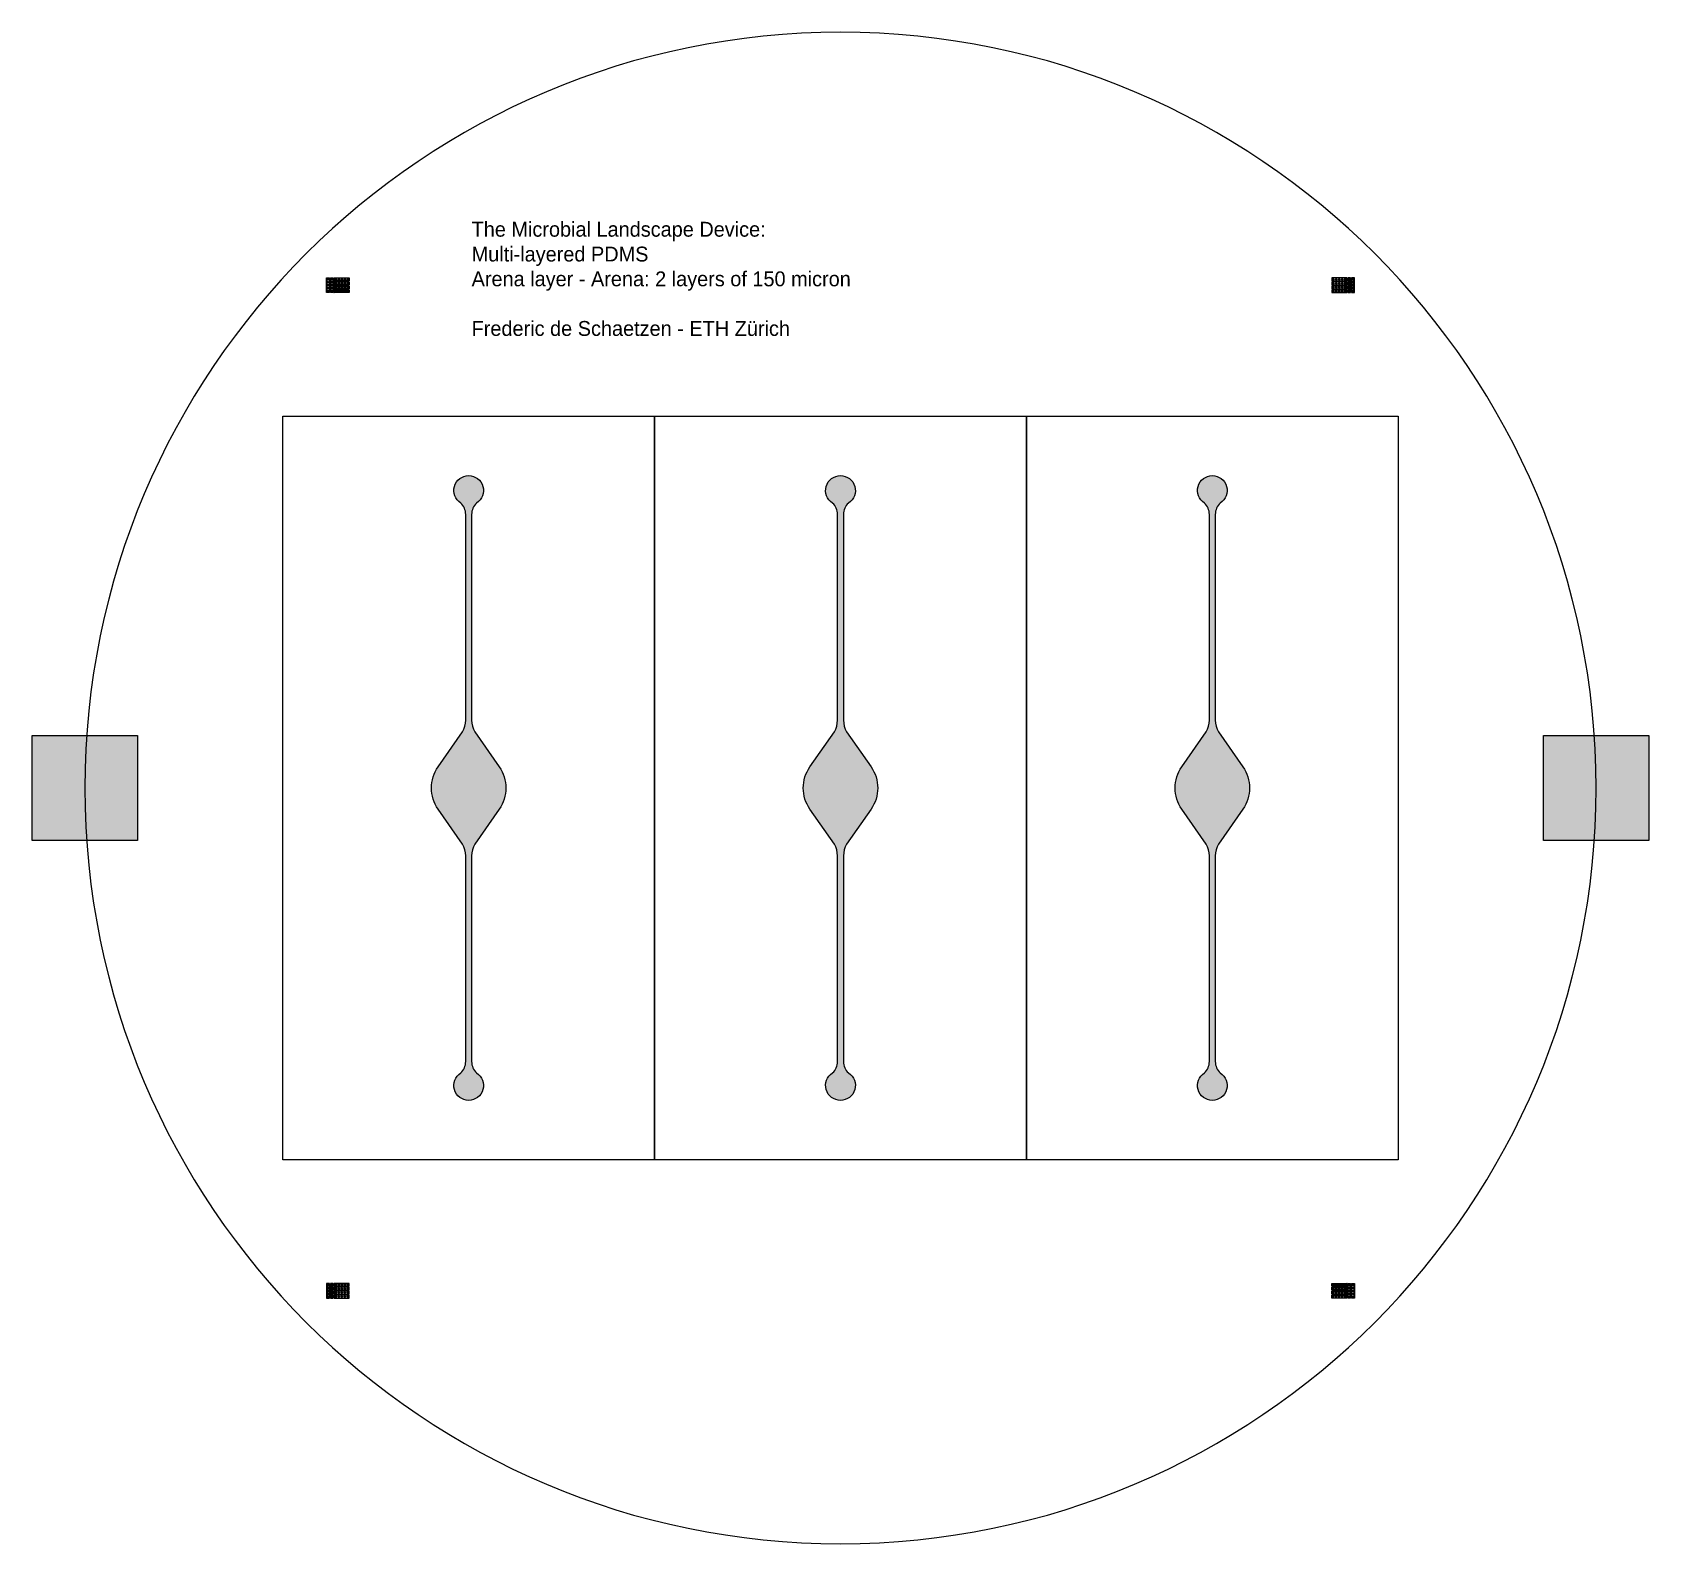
# Model space of a CAD drawing. Extents: x -163 to -54, y -239 to -137.
import ezdxf

# ---------------------------------------------------------------- set-up
doc = ezdxf.new("R2010")
doc.units = 0
doc.header["$MEASUREMENT"] = 0

msp = doc.modelspace()

# ---------------------------------------------------------------- texts
at = {"insert": (-133.2120873155063, -150.1975807469717), "char_height": 1, "attachment_point": 1}
msp.add_mtext_dynamic_manual_height_columns('The Microbial Landscape Device: \\PMulti-layered PDMS\\PArena layer - Arena: 2 layers of 150 micron\\P\\PFrederic de Schaetzen - ETH Zürich^I^I^I', width=50, gutter_width=1, heights=[7.666666666666666], dxfattribs=at)

# ---------------------------------------------------------------- hatches: boundary and pattern name
h = msp.add_hatch(color=256)
h.dxf.hatch_style = 1
h.paths.add_polyline_path([(-142.8619220078881, -154.0443078209896), (-142.8619220078881, -153.9943078209895), (-142.8919220078881, -153.9943078209895), (-142.8919220078881, -154.0443078209896), (-142.9419220078881, -154.0443078209896), (-142.9419220078881, -154.0743078209896), (-142.8919220078881, -154.0743078209896), (-142.8919220078881, -154.0843078209896), (-142.8919220078881, -154.1243078209895), (-142.8619220078881, -154.1243078209895), (-142.8619220078881, -154.0743078209896), (-142.8119220078881, -154.0743078209896), (-142.8119220078881, -154.0443078209896)])
h.paths.add_polyline_path([(-142.8619220078881, -154.2443078209895), (-142.8619220078881, -154.1943078209895), (-142.8919220078881, -154.1943078209895), (-142.8919220078881, -154.2443078209895), (-142.9419220078881, -154.2443078209895), (-142.9419220078881, -154.2743078209896), (-142.8919220078881, -154.2743078209896), (-142.8919220078881, -154.2843078209896), (-142.8919220078881, -154.3243078209895), (-142.8619220078881, -154.3243078209895), (-142.8619220078881, -154.2743078209896), (-142.8119220078881, -154.2743078209896), (-142.8119220078881, -154.2443078209895)])
h.paths.add_polyline_path([(-142.8619220078881, -154.4443078209895), (-142.8619220078881, -154.3943078209895), (-142.8919220078881, -154.3943078209895), (-142.8919220078881, -154.4443078209895), (-142.9419220078881, -154.4443078209895), (-142.9419220078881, -154.4743078209896), (-142.8919220078881, -154.4743078209896), (-142.8919220078881, -154.4843078209896), (-142.8919220078881, -154.5243078209895), (-142.8619220078881, -154.5243078209895), (-142.8619220078881, -154.4743078209896), (-142.8119220078881, -154.4743078209896), (-142.8119220078881, -154.4443078209895)])
h.paths.add_polyline_path([(-142.8619220078881, -154.6443078209895), (-142.8619220078881, -154.5943078209895), (-142.8919220078881, -154.5943078209895), (-142.8919220078881, -154.6443078209895), (-142.9419220078881, -154.6443078209895), (-142.9419220078881, -154.6743078209896), (-142.8919220078881, -154.6743078209896), (-142.8919220078881, -154.6843078209895), (-142.8919220078881, -154.7243078209895), (-142.8619220078881, -154.7243078209895), (-142.8619220078881, -154.6743078209896), (-142.8119220078881, -154.6743078209896), (-142.8119220078881, -154.6443078209895)])
h.paths.add_polyline_path([(-142.8619220078881, -154.8443078209895), (-142.8619220078881, -154.7943078209895), (-142.8919220078881, -154.7943078209895), (-142.8919220078881, -154.8443078209895), (-142.9419220078881, -154.8443078209895), (-142.9419220078881, -154.8743078209895), (-142.8919220078881, -154.8743078209895), (-142.8919220078881, -154.8843078209895), (-142.8919220078881, -154.9243078209895), (-142.8619220078881, -154.9243078209895), (-142.8619220078881, -154.8743078209895), (-142.8119220078881, -154.8743078209895), (-142.8119220078881, -154.8443078209895)])
h.paths.add_polyline_path([(-142.5952553412214, -154.8443078209895), (-142.5952553412214, -154.7943078209895), (-142.6252553412214, -154.7943078209895), (-142.6252553412214, -154.8443078209895), (-142.6752553412215, -154.8443078209895), (-142.6752553412215, -154.8743078209895), (-142.6252553412214, -154.8743078209895), (-142.6252553412214, -154.8843078209895), (-142.6252553412214, -154.9243078209895), (-142.5952553412214, -154.9243078209895), (-142.5952553412214, -154.8743078209895), (-142.5452553412215, -154.8743078209895), (-142.5452553412215, -154.8443078209895)])
h.paths.add_polyline_path([(-142.5952553412214, -154.6443078209895), (-142.5952553412214, -154.5943078209895), (-142.6252553412214, -154.5943078209895), (-142.6252553412214, -154.6443078209895), (-142.6752553412215, -154.6443078209895), (-142.6752553412215, -154.6743078209896), (-142.6252553412214, -154.6743078209896), (-142.6252553412214, -154.6843078209895), (-142.6252553412214, -154.7243078209895), (-142.5952553412214, -154.7243078209895), (-142.5952553412214, -154.6743078209896), (-142.5452553412215, -154.6743078209896), (-142.5452553412215, -154.6443078209895)])
h.paths.add_polyline_path([(-142.5952553412214, -154.4443078209895), (-142.5952553412214, -154.3943078209895), (-142.6252553412214, -154.3943078209895), (-142.6252553412214, -154.4443078209895), (-142.6752553412215, -154.4443078209895), (-142.6752553412215, -154.4743078209896), (-142.6252553412214, -154.4743078209896), (-142.6252553412214, -154.4843078209896), (-142.6252553412214, -154.5243078209895), (-142.5952553412214, -154.5243078209895), (-142.5952553412214, -154.4743078209896), (-142.5452553412215, -154.4743078209896), (-142.5452553412215, -154.4443078209895)])
h.paths.add_polyline_path([(-142.5952553412214, -154.2443078209895), (-142.5952553412214, -154.1943078209895), (-142.6252553412214, -154.1943078209895), (-142.6252553412214, -154.2443078209895), (-142.6752553412215, -154.2443078209895), (-142.6752553412215, -154.2743078209896), (-142.6252553412214, -154.2743078209896), (-142.6252553412214, -154.2843078209896), (-142.6252553412214, -154.3243078209895), (-142.5952553412214, -154.3243078209895), (-142.5952553412214, -154.2743078209896), (-142.5452553412215, -154.2743078209896), (-142.5452553412215, -154.2443078209895)])
h.paths.add_polyline_path([(-142.5952553412214, -154.0443078209896), (-142.5952553412214, -153.9943078209895), (-142.6252553412214, -153.9943078209895), (-142.6252553412214, -154.0443078209896), (-142.6752553412215, -154.0443078209896), (-142.6752553412215, -154.0743078209896), (-142.6252553412214, -154.0743078209896), (-142.6252553412214, -154.0843078209896), (-142.6252553412214, -154.1243078209895), (-142.5952553412214, -154.1243078209895), (-142.5952553412214, -154.0743078209896), (-142.5452553412215, -154.0743078209896), (-142.5452553412215, -154.0443078209896)])
h.paths.add_polyline_path([(-142.3585886745547, -154.0443078209895), (-142.4085886745547, -154.0443078209895), (-142.4085886745547, -154.0743078209895), (-142.3585886745547, -154.0743078209895), (-142.3585886745547, -154.1243078209895), (-142.3285886745547, -154.1243078209895), (-142.3285886745547, -154.0743078209895), (-142.3185886745547, -154.0743078209895), (-142.2785886745547, -154.0743078209895), (-142.2785886745547, -154.0443078209895), (-142.3285886745547, -154.0443078209895), (-142.3285886745547, -153.9943078209895), (-142.3585886745547, -153.9943078209895)])
h.paths.add_polyline_path([(-142.3585886745547, -154.3109744876562), (-142.4085886745547, -154.3109744876562), (-142.4085886745547, -154.3409744876562), (-142.3585886745547, -154.3409744876562), (-142.3585886745547, -154.3909744876562), (-142.3285886745547, -154.3909744876562), (-142.3285886745547, -154.3409744876562), (-142.3185886745547, -154.3409744876562), (-142.2785886745547, -154.3409744876562), (-142.2785886745547, -154.3109744876562), (-142.3285886745547, -154.3109744876562), (-142.3285886745547, -154.2609744876562), (-142.3585886745547, -154.2609744876562)])
h.paths.add_polyline_path([(-142.3585886745547, -154.5776411543229), (-142.4085886745547, -154.5776411543229), (-142.4085886745547, -154.6076411543228), (-142.3585886745547, -154.6076411543228), (-142.3585886745547, -154.6576411543228), (-142.3285886745547, -154.6576411543228), (-142.3285886745547, -154.6076411543228), (-142.3185886745547, -154.6076411543228), (-142.2785886745547, -154.6076411543228), (-142.2785886745547, -154.5776411543229), (-142.3285886745547, -154.5776411543229), (-142.3285886745547, -154.5276411543229), (-142.3585886745547, -154.5276411543229)])
h.paths.add_polyline_path([(-142.3585886745547, -154.8443078209895), (-142.4085886745547, -154.8443078209895), (-142.4085886745547, -154.8743078209895), (-142.3585886745547, -154.8743078209895), (-142.3585886745547, -154.9243078209895), (-142.3285886745547, -154.9243078209895), (-142.3285886745547, -154.8743078209895), (-142.3185886745547, -154.8743078209895), (-142.2785886745547, -154.8743078209895), (-142.2785886745547, -154.8443078209895), (-142.3285886745547, -154.8443078209895), (-142.3285886745547, -154.7943078209895), (-142.3585886745547, -154.7943078209895)])
h.paths.add_polyline_path([(-142.1585886745547, -154.8443078209895), (-142.2085886745547, -154.8443078209895), (-142.2085886745547, -154.8743078209895), (-142.1585886745547, -154.8743078209895), (-142.1585886745547, -154.9243078209895), (-142.1285886745547, -154.9243078209895), (-142.1285886745547, -154.8743078209895), (-142.1185886745548, -154.8743078209895), (-142.0785886745547, -154.8743078209895), (-142.0785886745547, -154.8443078209895), (-142.1285886745547, -154.8443078209895), (-142.1285886745547, -154.7943078209895), (-142.1585886745547, -154.7943078209895)])
h.paths.add_polyline_path([(-142.1585886745547, -154.5776411543229), (-142.2085886745547, -154.5776411543229), (-142.2085886745547, -154.6076411543228), (-142.1585886745547, -154.6076411543228), (-142.1585886745547, -154.6576411543228), (-142.1285886745547, -154.6576411543228), (-142.1285886745547, -154.6076411543228), (-142.1185886745548, -154.6076411543228), (-142.0785886745547, -154.6076411543228), (-142.0785886745547, -154.5776411543229), (-142.1285886745547, -154.5776411543229), (-142.1285886745547, -154.5276411543229), (-142.1585886745547, -154.5276411543229)])
h.paths.add_polyline_path([(-142.1585886745547, -154.3109744876562), (-142.2085886745547, -154.3109744876562), (-142.2085886745547, -154.3409744876562), (-142.1585886745547, -154.3409744876562), (-142.1585886745547, -154.3909744876562), (-142.1285886745547, -154.3909744876562), (-142.1285886745547, -154.3409744876562), (-142.1185886745548, -154.3409744876562), (-142.0785886745547, -154.3409744876562), (-142.0785886745547, -154.3109744876562), (-142.1285886745547, -154.3109744876562), (-142.1285886745547, -154.2609744876562), (-142.1585886745547, -154.2609744876562)])
h.paths.add_polyline_path([(-142.1585886745547, -154.0443078209895), (-142.2085886745547, -154.0443078209895), (-142.2085886745547, -154.0743078209895), (-142.1585886745547, -154.0743078209895), (-142.1585886745547, -154.1243078209895), (-142.1285886745547, -154.1243078209895), (-142.1285886745547, -154.0743078209895), (-142.1185886745548, -154.0743078209895), (-142.0785886745547, -154.0743078209895), (-142.0785886745547, -154.0443078209895), (-142.1285886745547, -154.0443078209895), (-142.1285886745547, -153.9943078209895), (-142.1585886745547, -153.9943078209895)])
h.paths.add_polyline_path([(-141.9585886745548, -154.0443078209895), (-142.0085886745547, -154.0443078209895), (-142.0085886745547, -154.0743078209895), (-141.9585886745548, -154.0743078209895), (-141.9585886745548, -154.1243078209895), (-141.9285886745548, -154.1243078209895), (-141.9285886745548, -154.0743078209895), (-141.9185886745548, -154.0743078209895), (-141.8785886745547, -154.0743078209895), (-141.8785886745547, -154.0443078209895), (-141.9285886745548, -154.0443078209895), (-141.9285886745548, -153.9943078209895), (-141.9585886745548, -153.9943078209895)])
h.paths.add_polyline_path([(-141.9585886745548, -154.3109744876562), (-142.0085886745547, -154.3109744876562), (-142.0085886745547, -154.3409744876562), (-141.9585886745548, -154.3409744876562), (-141.9585886745548, -154.3909744876562), (-141.9285886745548, -154.3909744876562), (-141.9285886745548, -154.3409744876562), (-141.9185886745548, -154.3409744876562), (-141.8785886745547, -154.3409744876562), (-141.8785886745547, -154.3109744876562), (-141.9285886745548, -154.3109744876562), (-141.9285886745548, -154.2609744876562), (-141.9585886745548, -154.2609744876562)])
h.paths.add_polyline_path([(-141.9585886745548, -154.5776411543229), (-142.0085886745547, -154.5776411543229), (-142.0085886745547, -154.6076411543228), (-141.9585886745548, -154.6076411543228), (-141.9585886745548, -154.6576411543228), (-141.9285886745548, -154.6576411543228), (-141.9285886745548, -154.6076411543228), (-141.9185886745548, -154.6076411543228), (-141.8785886745547, -154.6076411543228), (-141.8785886745547, -154.5776411543229), (-141.9285886745548, -154.5776411543229), (-141.9285886745548, -154.5276411543229), (-141.9585886745548, -154.5276411543229)])
h.paths.add_polyline_path([(-141.9585886745548, -154.8443078209895), (-142.0085886745547, -154.8443078209895), (-142.0085886745547, -154.8743078209895), (-141.9585886745548, -154.8743078209895), (-141.9585886745548, -154.9243078209895), (-141.9285886745548, -154.9243078209895), (-141.9285886745548, -154.8743078209895), (-141.9185886745548, -154.8743078209895), (-141.8785886745547, -154.8743078209895), (-141.8785886745547, -154.8443078209895), (-141.9285886745548, -154.8443078209895), (-141.9285886745548, -154.7943078209895), (-141.9585886745548, -154.7943078209895)])
h.paths.add_polyline_path([(-141.7585886745548, -154.8443078209895), (-141.8085886745548, -154.8443078209895), (-141.8085886745548, -154.8743078209895), (-141.7585886745548, -154.8743078209895), (-141.7585886745548, -154.9243078209895), (-141.7285886745548, -154.9243078209895), (-141.7285886745548, -154.8743078209895), (-141.7185886745548, -154.8743078209895), (-141.6785886745548, -154.8743078209895), (-141.6785886745548, -154.8443078209895), (-141.7285886745548, -154.8443078209895), (-141.7285886745548, -154.7943078209895), (-141.7585886745548, -154.7943078209895)])
h.paths.add_polyline_path([(-141.7585886745548, -154.5776411543229), (-141.8085886745548, -154.5776411543229), (-141.8085886745548, -154.6076411543228), (-141.7585886745548, -154.6076411543228), (-141.7585886745548, -154.6576411543228), (-141.7285886745548, -154.6576411543228), (-141.7285886745548, -154.6076411543228), (-141.7185886745548, -154.6076411543228), (-141.6785886745548, -154.6076411543228), (-141.6785886745548, -154.5776411543229), (-141.7285886745548, -154.5776411543229), (-141.7285886745548, -154.5276411543229), (-141.7585886745548, -154.5276411543229)])
h.paths.add_polyline_path([(-141.7585886745548, -154.3109744876562), (-141.8085886745548, -154.3109744876562), (-141.8085886745548, -154.3409744876562), (-141.7585886745548, -154.3409744876562), (-141.7585886745548, -154.3909744876562), (-141.7285886745548, -154.3909744876562), (-141.7285886745548, -154.3409744876562), (-141.7185886745548, -154.3409744876562), (-141.6785886745548, -154.3409744876562), (-141.6785886745548, -154.3109744876562), (-141.7285886745548, -154.3109744876562), (-141.7285886745548, -154.2609744876562), (-141.7585886745548, -154.2609744876562)])
h.paths.add_polyline_path([(-141.7585886745548, -154.0443078209895), (-141.8085886745548, -154.0443078209895), (-141.8085886745548, -154.0743078209895), (-141.7585886745548, -154.0743078209895), (-141.7585886745548, -154.1243078209895), (-141.7285886745548, -154.1243078209895), (-141.7285886745548, -154.0743078209895), (-141.7185886745548, -154.0743078209895), (-141.6785886745548, -154.0743078209895), (-141.6785886745548, -154.0443078209895), (-141.7285886745548, -154.0443078209895), (-141.7285886745548, -153.9943078209895), (-141.7585886745548, -153.9943078209895)])
h = msp.add_hatch(color=256)
h.dxf.hatch_style = 1
h.paths.add_polyline_path([(-141.5585886731803, -154.8443078245473), (-141.6085886731803, -154.8443078245473), (-141.6085886731803, -154.8743078245473), (-141.5585886731803, -154.8743078245473), (-141.5585886731803, -154.9243078245473), (-141.5285886731803, -154.9243078245473), (-141.5285886731803, -154.8743078245473), (-141.5185886731803, -154.8743078245473), (-141.4785886731803, -154.8743078245473), (-141.4785886731803, -154.8443078245473), (-141.5285886731803, -154.8443078245473), (-141.5285886731803, -154.7943078245473), (-141.5585886731803, -154.7943078245473)])
h.paths.add_polyline_path([(-141.5585886745548, -154.5776411543229), (-141.6085886745548, -154.5776411543229), (-141.6085886745548, -154.6076411543228), (-141.5585886745548, -154.6076411543228), (-141.5585886745548, -154.6576411543228), (-141.5285886745548, -154.6576411543228), (-141.5285886745548, -154.6076411543228), (-141.5185886745548, -154.6076411543228), (-141.4785886745548, -154.6076411543228), (-141.4785886745548, -154.5776411543229), (-141.5285886745548, -154.5776411543229), (-141.5285886745548, -154.5276411543229), (-141.5585886745548, -154.5276411543229)])
h.paths.add_polyline_path([(-141.5585886745548, -154.3109744876562), (-141.6085886745548, -154.3109744876562), (-141.6085886745548, -154.3409744876562), (-141.5585886745548, -154.3409744876562), (-141.5585886745548, -154.3909744876562), (-141.5285886745548, -154.3909744876562), (-141.5285886745548, -154.3409744876562), (-141.5185886745548, -154.3409744876562), (-141.4785886745548, -154.3409744876562), (-141.4785886745548, -154.3109744876562), (-141.5285886745548, -154.3109744876562), (-141.5285886745548, -154.2609744876562), (-141.5585886745548, -154.2609744876562)])
h.paths.add_polyline_path([(-141.5585886735565, -154.0443078236073), (-141.6085886735565, -154.0443078236073), (-141.6085886735565, -154.0743078236073), (-141.5585886735565, -154.0743078236073), (-141.5585886735565, -154.1243078236073), (-141.5285886735565, -154.1243078236073), (-141.5285886735565, -154.0743078236073), (-141.5185886735565, -154.0743078236073), (-141.4785886735565, -154.0743078236073), (-141.4785886735565, -154.0443078236073), (-141.5285886735565, -154.0443078236073), (-141.5285886735565, -153.9943078236073), (-141.5585886735565, -153.9943078236073)])
h = msp.add_hatch(color=256)
h.dxf.hatch_style = 1
h.paths.add_polyline_path([(-75.26251372782855, -154.8443078245473), (-75.21251372782856, -154.8443078245473), (-75.21251372782856, -154.8743078245473), (-75.26251372782855, -154.8743078245473), (-75.26251372782855, -154.9243078245473), (-75.29251372782858, -154.9243078245473), (-75.29251372782858, -154.8743078245473), (-75.30251372782857, -154.8743078245473), (-75.34251372782856, -154.8743078245473), (-75.34251372782856, -154.8443078245473), (-75.29251372782858, -154.8443078245473), (-75.29251372782858, -154.7943078245473), (-75.26251372782855, -154.7943078245473)])
h.paths.add_polyline_path([(-75.26251372645405, -154.5776411543228), (-75.21251372645406, -154.5776411543228), (-75.21251372645406, -154.6076411543228), (-75.26251372645405, -154.6076411543228), (-75.26251372645405, -154.6576411543228), (-75.29251372645405, -154.6576411543228), (-75.29251372645405, -154.6076411543228), (-75.30251372645404, -154.6076411543228), (-75.34251372645406, -154.6076411543228), (-75.34251372645406, -154.5776411543228), (-75.29251372645405, -154.5776411543228), (-75.29251372645405, -154.5276411543228), (-75.26251372645405, -154.5276411543228)])
h.paths.add_polyline_path([(-75.26251372645405, -154.3109744876562), (-75.21251372645406, -154.3109744876562), (-75.21251372645406, -154.3409744876562), (-75.26251372645405, -154.3409744876562), (-75.26251372645405, -154.3909744876562), (-75.29251372645405, -154.3909744876562), (-75.29251372645405, -154.3409744876562), (-75.30251372645404, -154.3409744876562), (-75.34251372645406, -154.3409744876562), (-75.34251372645406, -154.3109744876562), (-75.29251372645405, -154.3109744876562), (-75.29251372645405, -154.2609744876562), (-75.26251372645405, -154.2609744876562)])
h.paths.add_polyline_path([(-75.26251372745233, -154.0443078236072), (-75.21251372745235, -154.0443078236072), (-75.21251372745235, -154.0743078236073), (-75.26251372745233, -154.0743078236073), (-75.26251372745233, -154.1243078236073), (-75.29251372745233, -154.1243078236073), (-75.29251372745233, -154.0743078236073), (-75.30251372745232, -154.0743078236073), (-75.34251372745234, -154.0743078236073), (-75.34251372745234, -154.0443078236072), (-75.29251372745233, -154.0443078236072), (-75.29251372745233, -153.9943078236073), (-75.26251372745233, -153.9943078236073)])
h = msp.add_hatch(color=256)
h.dxf.hatch_style = 1
h.paths.add_polyline_path([(-73.9591803931207, -154.0443078209895), (-73.9591803931207, -153.9943078209895), (-73.9291803931207, -153.9943078209895), (-73.9291803931207, -154.0443078209895), (-73.87918039312069, -154.0443078209895), (-73.87918039312069, -154.0743078209896), (-73.9291803931207, -154.0743078209896), (-73.9291803931207, -154.0843078209896), (-73.9291803931207, -154.1243078209895), (-73.9591803931207, -154.1243078209895), (-73.9591803931207, -154.0743078209896), (-74.00918039312069, -154.0743078209896), (-74.00918039312069, -154.0443078209895)])
h.paths.add_polyline_path([(-73.9591803931207, -154.2443078209895), (-73.9591803931207, -154.1943078209895), (-73.9291803931207, -154.1943078209895), (-73.9291803931207, -154.2443078209895), (-73.87918039312069, -154.2443078209895), (-73.87918039312069, -154.2743078209895), (-73.9291803931207, -154.2743078209895), (-73.9291803931207, -154.2843078209895), (-73.9291803931207, -154.3243078209895), (-73.9591803931207, -154.3243078209895), (-73.9591803931207, -154.2743078209895), (-74.00918039312069, -154.2743078209895), (-74.00918039312069, -154.2443078209895)])
h.paths.add_polyline_path([(-73.9591803931207, -154.4443078209895), (-73.9591803931207, -154.3943078209895), (-73.9291803931207, -154.3943078209895), (-73.9291803931207, -154.4443078209895), (-73.87918039312069, -154.4443078209895), (-73.87918039312069, -154.4743078209895), (-73.9291803931207, -154.4743078209895), (-73.9291803931207, -154.4843078209895), (-73.9291803931207, -154.5243078209895), (-73.9591803931207, -154.5243078209895), (-73.9591803931207, -154.4743078209895), (-74.00918039312069, -154.4743078209895), (-74.00918039312069, -154.4443078209895)])
h.paths.add_polyline_path([(-73.9591803931207, -154.6443078209895), (-73.9591803931207, -154.5943078209895), (-73.9291803931207, -154.5943078209895), (-73.9291803931207, -154.6443078209895), (-73.87918039312069, -154.6443078209895), (-73.87918039312069, -154.6743078209895), (-73.9291803931207, -154.6743078209895), (-73.9291803931207, -154.6843078209895), (-73.9291803931207, -154.7243078209895), (-73.9591803931207, -154.7243078209895), (-73.9591803931207, -154.6743078209895), (-74.00918039312069, -154.6743078209895), (-74.00918039312069, -154.6443078209895)])
h.paths.add_polyline_path([(-73.9591803931207, -154.8443078209895), (-73.9591803931207, -154.7943078209895), (-73.9291803931207, -154.7943078209895), (-73.9291803931207, -154.8443078209895), (-73.87918039312069, -154.8443078209895), (-73.87918039312069, -154.8743078209895), (-73.9291803931207, -154.8743078209895), (-73.9291803931207, -154.8843078209895), (-73.9291803931207, -154.9243078209895), (-73.9591803931207, -154.9243078209895), (-73.9591803931207, -154.8743078209895), (-74.00918039312069, -154.8743078209895), (-74.00918039312069, -154.8443078209895)])
h.paths.add_polyline_path([(-74.22584705978738, -154.8443078209895), (-74.22584705978738, -154.7943078209895), (-74.19584705978738, -154.7943078209895), (-74.19584705978738, -154.8443078209895), (-74.14584705978737, -154.8443078209895), (-74.14584705978737, -154.8743078209895), (-74.19584705978738, -154.8743078209895), (-74.19584705978738, -154.8843078209895), (-74.19584705978738, -154.9243078209895), (-74.22584705978738, -154.9243078209895), (-74.22584705978738, -154.8743078209895), (-74.27584705978737, -154.8743078209895), (-74.27584705978737, -154.8443078209895)])
h.paths.add_polyline_path([(-74.22584705978738, -154.6443078209895), (-74.22584705978738, -154.5943078209895), (-74.19584705978738, -154.5943078209895), (-74.19584705978738, -154.6443078209895), (-74.14584705978737, -154.6443078209895), (-74.14584705978737, -154.6743078209895), (-74.19584705978738, -154.6743078209895), (-74.19584705978738, -154.6843078209895), (-74.19584705978738, -154.7243078209895), (-74.22584705978738, -154.7243078209895), (-74.22584705978738, -154.6743078209895), (-74.27584705978737, -154.6743078209895), (-74.27584705978737, -154.6443078209895)])
h.paths.add_polyline_path([(-74.22584705978738, -154.4443078209895), (-74.22584705978738, -154.3943078209895), (-74.19584705978738, -154.3943078209895), (-74.19584705978738, -154.4443078209895), (-74.14584705978737, -154.4443078209895), (-74.14584705978737, -154.4743078209895), (-74.19584705978738, -154.4743078209895), (-74.19584705978738, -154.4843078209895), (-74.19584705978738, -154.5243078209895), (-74.22584705978738, -154.5243078209895), (-74.22584705978738, -154.4743078209895), (-74.27584705978737, -154.4743078209895), (-74.27584705978737, -154.4443078209895)])
h.paths.add_polyline_path([(-74.22584705978738, -154.2443078209895), (-74.22584705978738, -154.1943078209895), (-74.19584705978738, -154.1943078209895), (-74.19584705978738, -154.2443078209895), (-74.14584705978737, -154.2443078209895), (-74.14584705978737, -154.2743078209895), (-74.19584705978738, -154.2743078209895), (-74.19584705978738, -154.2843078209895), (-74.19584705978738, -154.3243078209895), (-74.22584705978738, -154.3243078209895), (-74.22584705978738, -154.2743078209895), (-74.27584705978737, -154.2743078209895), (-74.27584705978737, -154.2443078209895)])
h.paths.add_polyline_path([(-74.22584705978738, -154.0443078209895), (-74.22584705978738, -153.9943078209895), (-74.19584705978738, -153.9943078209895), (-74.19584705978738, -154.0443078209895), (-74.14584705978737, -154.0443078209895), (-74.14584705978737, -154.0743078209896), (-74.19584705978738, -154.0743078209896), (-74.19584705978738, -154.0843078209896), (-74.19584705978738, -154.1243078209895), (-74.22584705978738, -154.1243078209895), (-74.22584705978738, -154.0743078209896), (-74.27584705978737, -154.0743078209896), (-74.27584705978737, -154.0443078209895)])
h.paths.add_polyline_path([(-74.46251372645409, -154.0443078209895), (-74.41251372645411, -154.0443078209895), (-74.41251372645411, -154.0743078209895), (-74.46251372645409, -154.0743078209895), (-74.46251372645409, -154.1243078209895), (-74.49251372645409, -154.1243078209895), (-74.49251372645409, -154.0743078209895), (-74.50251372645408, -154.0743078209895), (-74.5425137264541, -154.0743078209895), (-74.5425137264541, -154.0443078209895), (-74.49251372645409, -154.0443078209895), (-74.49251372645409, -153.9943078209895), (-74.46251372645409, -153.9943078209895)])
h.paths.add_polyline_path([(-74.46251372645409, -154.3109744876562), (-74.41251372645411, -154.3109744876562), (-74.41251372645411, -154.3409744876562), (-74.46251372645409, -154.3409744876562), (-74.46251372645409, -154.3909744876562), (-74.49251372645409, -154.3909744876562), (-74.49251372645409, -154.3409744876562), (-74.50251372645408, -154.3409744876562), (-74.5425137264541, -154.3409744876562), (-74.5425137264541, -154.3109744876562), (-74.49251372645409, -154.3109744876562), (-74.49251372645409, -154.2609744876562), (-74.46251372645409, -154.2609744876562)])
h.paths.add_polyline_path([(-74.46251372645409, -154.5776411543228), (-74.41251372645411, -154.5776411543228), (-74.41251372645411, -154.6076411543228), (-74.46251372645409, -154.6076411543228), (-74.46251372645409, -154.6576411543228), (-74.49251372645409, -154.6576411543228), (-74.49251372645409, -154.6076411543228), (-74.50251372645408, -154.6076411543228), (-74.5425137264541, -154.6076411543228), (-74.5425137264541, -154.5776411543228), (-74.49251372645409, -154.5776411543228), (-74.49251372645409, -154.5276411543228), (-74.46251372645409, -154.5276411543228)])
h.paths.add_polyline_path([(-74.46251372645409, -154.8443078209895), (-74.41251372645411, -154.8443078209895), (-74.41251372645411, -154.8743078209895), (-74.46251372645409, -154.8743078209895), (-74.46251372645409, -154.9243078209895), (-74.49251372645409, -154.9243078209895), (-74.49251372645409, -154.8743078209895), (-74.50251372645408, -154.8743078209895), (-74.5425137264541, -154.8743078209895), (-74.5425137264541, -154.8443078209895), (-74.49251372645409, -154.8443078209895), (-74.49251372645409, -154.7943078209895), (-74.46251372645409, -154.7943078209895)])
h.paths.add_polyline_path([(-74.66251372645408, -154.8443078209895), (-74.6125137264541, -154.8443078209895), (-74.6125137264541, -154.8743078209895), (-74.66251372645408, -154.8743078209895), (-74.66251372645408, -154.9243078209895), (-74.69251372645408, -154.9243078209895), (-74.69251372645408, -154.8743078209895), (-74.70251372645407, -154.8743078209895), (-74.74251372645409, -154.8743078209895), (-74.74251372645409, -154.8443078209895), (-74.69251372645408, -154.8443078209895), (-74.69251372645408, -154.7943078209895), (-74.66251372645408, -154.7943078209895)])
h.paths.add_polyline_path([(-74.66251372645408, -154.5776411543228), (-74.6125137264541, -154.5776411543228), (-74.6125137264541, -154.6076411543228), (-74.66251372645408, -154.6076411543228), (-74.66251372645408, -154.6576411543228), (-74.69251372645408, -154.6576411543228), (-74.69251372645408, -154.6076411543228), (-74.70251372645407, -154.6076411543228), (-74.74251372645409, -154.6076411543228), (-74.74251372645409, -154.5776411543228), (-74.69251372645408, -154.5776411543228), (-74.69251372645408, -154.5276411543228), (-74.66251372645408, -154.5276411543228)])
h.paths.add_polyline_path([(-74.66251372645408, -154.3109744876562), (-74.6125137264541, -154.3109744876562), (-74.6125137264541, -154.3409744876562), (-74.66251372645408, -154.3409744876562), (-74.66251372645408, -154.3909744876562), (-74.69251372645408, -154.3909744876562), (-74.69251372645408, -154.3409744876562), (-74.70251372645407, -154.3409744876562), (-74.74251372645409, -154.3409744876562), (-74.74251372645409, -154.3109744876562), (-74.69251372645408, -154.3109744876562), (-74.69251372645408, -154.2609744876562), (-74.66251372645408, -154.2609744876562)])
h.paths.add_polyline_path([(-74.66251372645408, -154.0443078209895), (-74.6125137264541, -154.0443078209895), (-74.6125137264541, -154.0743078209895), (-74.66251372645408, -154.0743078209895), (-74.66251372645408, -154.1243078209895), (-74.69251372645408, -154.1243078209895), (-74.69251372645408, -154.0743078209895), (-74.70251372645407, -154.0743078209895), (-74.74251372645409, -154.0743078209895), (-74.74251372645409, -154.0443078209895), (-74.69251372645408, -154.0443078209895), (-74.69251372645408, -153.9943078209895), (-74.66251372645408, -153.9943078209895)])
h.paths.add_polyline_path([(-74.86251372645407, -154.0443078209895), (-74.81251372645409, -154.0443078209895), (-74.81251372645409, -154.0743078209895), (-74.86251372645407, -154.0743078209895), (-74.86251372645407, -154.1243078209895), (-74.89251372645407, -154.1243078209895), (-74.89251372645407, -154.0743078209895), (-74.90251372645406, -154.0743078209895), (-74.94251372645408, -154.0743078209895), (-74.94251372645408, -154.0443078209895), (-74.89251372645407, -154.0443078209895), (-74.89251372645407, -153.9943078209895), (-74.86251372645407, -153.9943078209895)])
h.paths.add_polyline_path([(-74.86251372645407, -154.3109744876562), (-74.81251372645409, -154.3109744876562), (-74.81251372645409, -154.3409744876562), (-74.86251372645407, -154.3409744876562), (-74.86251372645407, -154.3909744876562), (-74.89251372645407, -154.3909744876562), (-74.89251372645407, -154.3409744876562), (-74.90251372645406, -154.3409744876562), (-74.94251372645408, -154.3409744876562), (-74.94251372645408, -154.3109744876562), (-74.89251372645407, -154.3109744876562), (-74.89251372645407, -154.2609744876562), (-74.86251372645407, -154.2609744876562)])
h.paths.add_polyline_path([(-74.86251372645407, -154.5776411543228), (-74.81251372645409, -154.5776411543228), (-74.81251372645409, -154.6076411543228), (-74.86251372645407, -154.6076411543228), (-74.86251372645407, -154.6576411543228), (-74.89251372645407, -154.6576411543228), (-74.89251372645407, -154.6076411543228), (-74.90251372645406, -154.6076411543228), (-74.94251372645408, -154.6076411543228), (-74.94251372645408, -154.5776411543228), (-74.89251372645407, -154.5776411543228), (-74.89251372645407, -154.5276411543228), (-74.86251372645407, -154.5276411543228)])
h.paths.add_polyline_path([(-74.86251372645407, -154.8443078209895), (-74.81251372645409, -154.8443078209895), (-74.81251372645409, -154.8743078209895), (-74.86251372645407, -154.8743078209895), (-74.86251372645407, -154.9243078209895), (-74.89251372645407, -154.9243078209895), (-74.89251372645407, -154.8743078209895), (-74.90251372645406, -154.8743078209895), (-74.94251372645408, -154.8743078209895), (-74.94251372645408, -154.8443078209895), (-74.89251372645407, -154.8443078209895), (-74.89251372645407, -154.7943078209895), (-74.86251372645407, -154.7943078209895)])
h.paths.add_polyline_path([(-75.06251372645406, -154.8443078209895), (-75.01251372645407, -154.8443078209895), (-75.01251372645407, -154.8743078209895), (-75.06251372645406, -154.8743078209895), (-75.06251372645406, -154.9243078209895), (-75.09251372645406, -154.9243078209895), (-75.09251372645406, -154.8743078209895), (-75.10251372645405, -154.8743078209895), (-75.14251372645407, -154.8743078209895), (-75.14251372645407, -154.8443078209895), (-75.09251372645406, -154.8443078209895), (-75.09251372645406, -154.7943078209895), (-75.06251372645406, -154.7943078209895)])
h.paths.add_polyline_path([(-75.06251372645406, -154.5776411543228), (-75.01251372645407, -154.5776411543228), (-75.01251372645407, -154.6076411543228), (-75.06251372645406, -154.6076411543228), (-75.06251372645406, -154.6576411543228), (-75.09251372645406, -154.6576411543228), (-75.09251372645406, -154.6076411543228), (-75.10251372645405, -154.6076411543228), (-75.14251372645407, -154.6076411543228), (-75.14251372645407, -154.5776411543228), (-75.09251372645406, -154.5776411543228), (-75.09251372645406, -154.5276411543228), (-75.06251372645406, -154.5276411543228)])
h.paths.add_polyline_path([(-75.06251372645406, -154.3109744876562), (-75.01251372645407, -154.3109744876562), (-75.01251372645407, -154.3409744876562), (-75.06251372645406, -154.3409744876562), (-75.06251372645406, -154.3909744876562), (-75.09251372645406, -154.3909744876562), (-75.09251372645406, -154.3409744876562), (-75.10251372645405, -154.3409744876562), (-75.14251372645407, -154.3409744876562), (-75.14251372645407, -154.3109744876562), (-75.09251372645406, -154.3109744876562), (-75.09251372645406, -154.2609744876562), (-75.06251372645406, -154.2609744876562)])
h.paths.add_polyline_path([(-75.06251372645406, -154.0443078209895), (-75.01251372645407, -154.0443078209895), (-75.01251372645407, -154.0743078209895), (-75.06251372645406, -154.0743078209895), (-75.06251372645406, -154.1243078209895), (-75.09251372645406, -154.1243078209895), (-75.09251372645406, -154.0743078209895), (-75.10251372645405, -154.0743078209895), (-75.14251372645407, -154.0743078209895), (-75.14251372645407, -154.0443078209895), (-75.09251372645406, -154.0443078209895), (-75.09251372645406, -153.9943078209895), (-75.06251372645406, -153.9943078209895)])
h = msp.add_hatch(color=256)
h.dxf.hatch_style = 1
edge = h.paths.add_edge_path()
edge.add_line((-131.3589216838837, -189.6875833902776), (-133.0002252971805, -192.0447262474204))
edge.add_arc((-131.7066432212724, -192.811788580538), 1.503907979232281, 149.3331024544326, 179.9999999999978)
edge.add_line((-133.2105512005047, -192.811788580538), (-133.2105512005055, -206.6510133060382))
edge.add_arc((-132.1731708454298, -206.6510133060382), 1.037380355075669, 179.9999999999968, 227.3120438525849)
edge.add_arc((-133.4105512005056, -208.2590119617061), 0.9999999999999898, -237.72177257089072, 57.72177257088572, ccw=False)
edge.add_arc((-134.6479315555812, -206.6510133060381), 1.037380355075727, 312.6879561474085, 359.9999999999968)
edge.add_line((-133.6105512005055, -206.6510133060381), (-133.6105512005047, -192.811788580538))
edge.add_arc((-135.114459179737, -192.8117885805379), 1.503907979232281, 359.9999999999968, 390.6668975455611)
edge.add_line((-133.8208771038288, -192.0447262474204), (-135.4621807171252, -189.6875833902775))
edge.add_arc((-133.4105512005044, -188.2590119617061), 2.500000000000021, 145.1500954209535, 214.849904579045, ccw=False)
edge.add_line((-135.4621807171252, -186.8304405331347), (-133.8208771038286, -184.4732976759919))
edge.add_arc((-135.1144591797368, -183.7062353428743), 1.50390797923233, 329.3331024544337, 359.9999999999989)
edge.add_line((-133.6105512005044, -183.7062353428743), (-133.6105512005044, -169.8670106173741))
edge.add_arc((-134.6479315555802, -169.8670106173741), 1.037380355075726, 0, 47.31204385258707)
edge.add_arc((-133.4105512005044, -168.2590119617061), 1.000000000000023, -57.72177257089021, 237.7217725708888, ccw=False)
edge.add_arc((-132.1731708454287, -169.8670106173741), 1.037380355075704, 132.6879561474118, 180)
edge.add_line((-133.2105512005044, -169.8670106173741), (-133.2105512005044, -183.7062353428743))
edge.add_arc((-131.7066432212721, -183.7062353428744), 1.503907979232309, 179.9999999999989, 210.6668975455645)
edge.add_line((-133.0002252971803, -184.4732976759919), (-131.3589216838837, -186.8304405331347))
edge.add_arc((-133.4105512005044, -188.2590119617061), 2.500000000000007, -34.84990457904678, 34.84990457904678, ccw=False)
h = msp.add_hatch(color=256)
h.dxf.hatch_style = 1
edge = h.paths.add_edge_path()
edge.add_line((-106.3589216838837, -189.6875833902779), (-108.0002252971804, -192.0447262474208))
edge.add_arc((-106.7066432212723, -192.8117885805384), 1.503907979232307, 149.3331024544319, 179.9999999999968)
edge.add_line((-108.2105512005046, -192.8117885805383), (-108.2105512005054, -206.6510133060385))
edge.add_arc((-107.1731708454297, -206.6510133060386), 1.037380355075697, 179.9999999999968, 227.3120438525844)
edge.add_arc((-108.4105512005055, -208.2590119617065), 1.000000000000006, -237.72177257089095, 57.7217725708872, ccw=False)
edge.add_arc((-109.6479315555811, -206.6510133060385), 1.037380355075696, 312.687956147409, 359.9999999999984)
edge.add_line((-108.6105512005054, -206.6510133060385), (-108.6105512005046, -192.8117885805383))
edge.add_arc((-110.1144591797369, -192.8117885805382), 1.503907979232295, 359.9999999999968, 390.6668975455608)
edge.add_line((-108.8208771038287, -192.0447262474208), (-110.4621807171251, -189.6875833902779))
edge.add_arc((-108.4105512005044, -188.2590119617065), 2.500000000000021, 145.1500954209535, 214.849904579045, ccw=False)
edge.add_line((-110.4621807171251, -186.830440533135), (-108.8208771038285, -184.4732976759922))
edge.add_arc((-110.1144591797367, -183.7062353428747), 1.503907979232317, 329.3331024544334, 359.9999999999989)
edge.add_line((-108.6105512005044, -183.7062353428747), (-108.6105512005044, -169.8670106173745))
edge.add_arc((-109.6479315555801, -169.8670106173745), 1.037380355075697, 0, 47.31204385258823)
edge.add_arc((-108.4105512005044, -168.2590119617064), 1.000000000000015, -57.72177257088953, 237.7217725708895, ccw=False)
edge.add_arc((-107.1731708454287, -169.8670106173745), 1.037380355075714, 132.6879561474124, 180)
edge.add_line((-108.2105512005044, -169.8670106173745), (-108.2105512005043, -183.7062353428747))
edge.add_arc((-106.706643221272, -183.7062353428747), 1.503907979232309, 180, 210.6668975455654)
edge.add_line((-108.0002252971802, -184.4732976759922), (-106.3589216838837, -186.830440533135))
edge.add_arc((-108.4105512005044, -188.2590119617065), 2.500000000000007, -34.84990457904678, 34.84990457904678, ccw=False)
h = msp.add_hatch(color=256)
h.dxf.hatch_style = 1
edge = h.paths.add_edge_path()
edge.add_line((-81.3589216838838, -189.6875833902776), (-83.00022529718058, -192.0447262474205))
edge.add_arc((-81.70664322127244, -192.811788580538), 1.503907979232293, 149.3331024544329, 179.9999999999978)
edge.add_line((-83.21055120050474, -192.811788580538), (-83.21055120050556, -206.6510133060382))
edge.add_arc((-82.17317084542988, -206.6510133060382), 1.037380355075683, 179.9999999999968, 227.3120438525844)
edge.add_arc((-83.41055120050565, -208.2590119617062), 1.000000000000006, -237.72177257089095, 57.7217725708872, ccw=False)
edge.add_arc((-84.64793155558128, -206.6510133060381), 1.037380355075717, 312.6879561474079, 359.9999999999968)
edge.add_line((-83.61055120050557, -206.6510133060382), (-83.61055120050477, -192.811788580538))
edge.add_arc((-85.11445917973707, -192.8117885805379), 1.503907979232295, 359.9999999999968, 390.6668975455608)
edge.add_line((-83.82087710382885, -192.0447262474205), (-85.46218071712528, -189.6875833902775))
edge.add_arc((-83.4105512005045, -188.2590119617061), 2.500000000000021, 145.1500954209535, 214.849904579045, ccw=False)
edge.add_line((-85.46218071712525, -186.8304405331347), (-83.82087710382866, -184.4732976759919))
edge.add_arc((-85.11445917973683, -183.7062353428743), 1.503907979232317, 329.3331024544334, 359.9999999999989)
edge.add_line((-83.61055120050452, -183.7062353428744), (-83.61055120050452, -169.8670106173741))
edge.add_arc((-84.64793155558021, -169.8670106173741), 1.037380355075697, 0, 47.31204385258823)
edge.add_arc((-83.41055120050451, -168.2590119617061), 1.000000000000015, -57.72177257088953, 237.7217725708895, ccw=False)
edge.add_arc((-82.1731708454288, -169.8670106173741), 1.037380355075714, 132.6879561474124, 180)
edge.add_line((-83.21055120050451, -169.8670106173741), (-83.21055120050448, -183.7062353428744))
edge.add_arc((-81.70664322127217, -183.7062353428744), 1.503907979232309, 180, 210.6668975455654)
edge.add_line((-83.00022529718035, -184.4732976759919), (-81.3589216838838, -186.8304405331347))
edge.add_arc((-83.41055120050453, -188.2590119617061), 2.500000000000007, -34.84990457904678, 34.84990457904678, ccw=False)
h = msp.add_hatch(color=256)
h.dxf.hatch_style = 1
h.paths.add_polyline_path([(-162.7460851064372, -184.7234780557737), (-155.6750172945717, -184.7234780557737), (-155.6750172945717, -191.7945458676392), (-162.7460851064372, -191.7945458676392)])
h.paths.add_polyline_path([(-61.14608510643711, -184.7234780557739), (-54.07501729457163, -184.7234780557739), (-54.07501729457163, -191.7945458676394), (-61.14608510643711, -191.7945458676394)])
h = msp.add_hatch(color=256)
h.dxf.hatch_style = 1
h.paths.add_polyline_path([(-142.8619220078881, -222.4737161024233), (-142.8619220078881, -222.5237161024234), (-142.8919220078881, -222.5237161024234), (-142.8919220078881, -222.4737161024233), (-142.9419220078881, -222.4737161024233), (-142.9419220078881, -222.4437161024233), (-142.8919220078881, -222.4437161024233), (-142.8919220078881, -222.4337161024233), (-142.8919220078881, -222.3937161024234), (-142.8619220078881, -222.3937161024234), (-142.8619220078881, -222.4437161024233), (-142.8119220078881, -222.4437161024233), (-142.8119220078881, -222.4737161024233)])
h.paths.add_polyline_path([(-142.8619220078881, -222.2737161024234), (-142.8619220078881, -222.3237161024234), (-142.8919220078881, -222.3237161024234), (-142.8919220078881, -222.2737161024234), (-142.9419220078881, -222.2737161024234), (-142.9419220078881, -222.2437161024233), (-142.8919220078881, -222.2437161024233), (-142.8919220078881, -222.2337161024233), (-142.8919220078881, -222.1937161024234), (-142.8619220078881, -222.1937161024234), (-142.8619220078881, -222.2437161024233), (-142.8119220078881, -222.2437161024233), (-142.8119220078881, -222.2737161024234)])
h.paths.add_polyline_path([(-142.8619220078881, -222.0737161024234), (-142.8619220078881, -222.1237161024234), (-142.8919220078881, -222.1237161024234), (-142.8919220078881, -222.0737161024234), (-142.9419220078881, -222.0737161024234), (-142.9419220078881, -222.0437161024233), (-142.8919220078881, -222.0437161024233), (-142.8919220078881, -222.0337161024233), (-142.8919220078881, -221.9937161024234), (-142.8619220078881, -221.9937161024234), (-142.8619220078881, -222.0437161024233), (-142.8119220078881, -222.0437161024233), (-142.8119220078881, -222.0737161024234)])
h.paths.add_polyline_path([(-142.8619220078881, -221.8737161024234), (-142.8619220078881, -221.9237161024234), (-142.8919220078881, -221.9237161024234), (-142.8919220078881, -221.8737161024234), (-142.9419220078881, -221.8737161024234), (-142.9419220078881, -221.8437161024233), (-142.8919220078881, -221.8437161024233), (-142.8919220078881, -221.8337161024234), (-142.8919220078881, -221.7937161024234), (-142.8619220078881, -221.7937161024234), (-142.8619220078881, -221.8437161024233), (-142.8119220078881, -221.8437161024233), (-142.8119220078881, -221.8737161024234)])
h.paths.add_polyline_path([(-142.8619220078881, -221.6737161024234), (-142.8619220078881, -221.7237161024234), (-142.8919220078881, -221.7237161024234), (-142.8919220078881, -221.6737161024234), (-142.9419220078881, -221.6737161024234), (-142.9419220078881, -221.6437161024234), (-142.8919220078881, -221.6437161024234), (-142.8919220078881, -221.6337161024234), (-142.8919220078881, -221.5937161024234), (-142.8619220078881, -221.5937161024234), (-142.8619220078881, -221.6437161024234), (-142.8119220078881, -221.6437161024234), (-142.8119220078881, -221.6737161024234)])
h.paths.add_polyline_path([(-142.5952553412214, -221.6737161024234), (-142.5952553412214, -221.7237161024234), (-142.6252553412214, -221.7237161024234), (-142.6252553412214, -221.6737161024234), (-142.6752553412215, -221.6737161024234), (-142.6752553412215, -221.6437161024234), (-142.6252553412214, -221.6437161024234), (-142.6252553412214, -221.6337161024234), (-142.6252553412214, -221.5937161024234), (-142.5952553412214, -221.5937161024234), (-142.5952553412214, -221.6437161024234), (-142.5452553412215, -221.6437161024234), (-142.5452553412215, -221.6737161024234)])
h.paths.add_polyline_path([(-142.5952553412214, -221.8737161024234), (-142.5952553412214, -221.9237161024234), (-142.6252553412214, -221.9237161024234), (-142.6252553412214, -221.8737161024234), (-142.6752553412215, -221.8737161024234), (-142.6752553412215, -221.8437161024233), (-142.6252553412214, -221.8437161024233), (-142.6252553412214, -221.8337161024234), (-142.6252553412214, -221.7937161024234), (-142.5952553412214, -221.7937161024234), (-142.5952553412214, -221.8437161024233), (-142.5452553412215, -221.8437161024233), (-142.5452553412215, -221.8737161024234)])
h.paths.add_polyline_path([(-142.5952553412214, -222.0737161024234), (-142.5952553412214, -222.1237161024234), (-142.6252553412214, -222.1237161024234), (-142.6252553412214, -222.0737161024234), (-142.6752553412215, -222.0737161024234), (-142.6752553412215, -222.0437161024233), (-142.6252553412214, -222.0437161024233), (-142.6252553412214, -222.0337161024233), (-142.6252553412214, -221.9937161024234), (-142.5952553412214, -221.9937161024234), (-142.5952553412214, -222.0437161024233), (-142.5452553412215, -222.0437161024233), (-142.5452553412215, -222.0737161024234)])
h.paths.add_polyline_path([(-142.5952553412214, -222.2737161024234), (-142.5952553412214, -222.3237161024234), (-142.6252553412214, -222.3237161024234), (-142.6252553412214, -222.2737161024234), (-142.6752553412215, -222.2737161024234), (-142.6752553412215, -222.2437161024233), (-142.6252553412214, -222.2437161024233), (-142.6252553412214, -222.2337161024233), (-142.6252553412214, -222.1937161024234), (-142.5952553412214, -222.1937161024234), (-142.5952553412214, -222.2437161024233), (-142.5452553412215, -222.2437161024233), (-142.5452553412215, -222.2737161024234)])
h.paths.add_polyline_path([(-142.5952553412214, -222.4737161024233), (-142.5952553412214, -222.5237161024234), (-142.6252553412214, -222.5237161024234), (-142.6252553412214, -222.4737161024233), (-142.6752553412215, -222.4737161024233), (-142.6752553412215, -222.4437161024233), (-142.6252553412214, -222.4437161024233), (-142.6252553412214, -222.4337161024233), (-142.6252553412214, -222.3937161024234), (-142.5952553412214, -222.3937161024234), (-142.5952553412214, -222.4437161024233), (-142.5452553412215, -222.4437161024233), (-142.5452553412215, -222.4737161024233)])
h.paths.add_polyline_path([(-142.3585886745547, -222.4737161024234), (-142.4085886745547, -222.4737161024234), (-142.4085886745547, -222.4437161024234), (-142.3585886745547, -222.4437161024234), (-142.3585886745547, -222.3937161024234), (-142.3285886745547, -222.3937161024234), (-142.3285886745547, -222.4437161024234), (-142.3185886745547, -222.4437161024234), (-142.2785886745547, -222.4437161024234), (-142.2785886745547, -222.4737161024234), (-142.3285886745547, -222.4737161024234), (-142.3285886745547, -222.5237161024234), (-142.3585886745547, -222.5237161024234)])
h.paths.add_polyline_path([(-142.3585886745547, -222.2070494357567), (-142.4085886745547, -222.2070494357567), (-142.4085886745547, -222.1770494357567), (-142.3585886745547, -222.1770494357567), (-142.3585886745547, -222.1270494357567), (-142.3285886745547, -222.1270494357567), (-142.3285886745547, -222.1770494357567), (-142.3185886745547, -222.1770494357567), (-142.2785886745547, -222.1770494357567), (-142.2785886745547, -222.2070494357567), (-142.3285886745547, -222.2070494357567), (-142.3285886745547, -222.2570494357567), (-142.3585886745547, -222.2570494357567)])
h.paths.add_polyline_path([(-142.3585886745547, -221.94038276909), (-142.4085886745547, -221.94038276909), (-142.4085886745547, -221.9103827690901), (-142.3585886745547, -221.9103827690901), (-142.3585886745547, -221.8603827690901), (-142.3285886745547, -221.8603827690901), (-142.3285886745547, -221.9103827690901), (-142.3185886745547, -221.9103827690901), (-142.2785886745547, -221.9103827690901), (-142.2785886745547, -221.94038276909), (-142.3285886745547, -221.94038276909), (-142.3285886745547, -221.99038276909), (-142.3585886745547, -221.99038276909)])
h.paths.add_polyline_path([(-142.3585886745547, -221.6737161024234), (-142.4085886745547, -221.6737161024234), (-142.4085886745547, -221.6437161024234), (-142.3585886745547, -221.6437161024234), (-142.3585886745547, -221.5937161024234), (-142.3285886745547, -221.5937161024234), (-142.3285886745547, -221.6437161024234), (-142.3185886745547, -221.6437161024234), (-142.2785886745547, -221.6437161024234), (-142.2785886745547, -221.6737161024234), (-142.3285886745547, -221.6737161024234), (-142.3285886745547, -221.7237161024234), (-142.3585886745547, -221.7237161024234)])
h.paths.add_polyline_path([(-142.1585886745547, -221.6737161024234), (-142.2085886745547, -221.6737161024234), (-142.2085886745547, -221.6437161024234), (-142.1585886745547, -221.6437161024234), (-142.1585886745547, -221.5937161024234), (-142.1285886745547, -221.5937161024234), (-142.1285886745547, -221.6437161024234), (-142.1185886745548, -221.6437161024234), (-142.0785886745547, -221.6437161024234), (-142.0785886745547, -221.6737161024234), (-142.1285886745547, -221.6737161024234), (-142.1285886745547, -221.7237161024234), (-142.1585886745547, -221.7237161024234)])
h.paths.add_polyline_path([(-142.1585886745547, -221.94038276909), (-142.2085886745547, -221.94038276909), (-142.2085886745547, -221.9103827690901), (-142.1585886745547, -221.9103827690901), (-142.1585886745547, -221.8603827690901), (-142.1285886745547, -221.8603827690901), (-142.1285886745547, -221.9103827690901), (-142.1185886745548, -221.9103827690901), (-142.0785886745547, -221.9103827690901), (-142.0785886745547, -221.94038276909), (-142.1285886745547, -221.94038276909), (-142.1285886745547, -221.99038276909), (-142.1585886745547, -221.99038276909)])
h.paths.add_polyline_path([(-142.1585886745547, -222.2070494357567), (-142.2085886745547, -222.2070494357567), (-142.2085886745547, -222.1770494357567), (-142.1585886745547, -222.1770494357567), (-142.1585886745547, -222.1270494357567), (-142.1285886745547, -222.1270494357567), (-142.1285886745547, -222.1770494357567), (-142.1185886745548, -222.1770494357567), (-142.0785886745547, -222.1770494357567), (-142.0785886745547, -222.2070494357567), (-142.1285886745547, -222.2070494357567), (-142.1285886745547, -222.2570494357567), (-142.1585886745547, -222.2570494357567)])
h.paths.add_polyline_path([(-142.1585886745547, -222.4737161024234), (-142.2085886745547, -222.4737161024234), (-142.2085886745547, -222.4437161024234), (-142.1585886745547, -222.4437161024234), (-142.1585886745547, -222.3937161024234), (-142.1285886745547, -222.3937161024234), (-142.1285886745547, -222.4437161024234), (-142.1185886745548, -222.4437161024234), (-142.0785886745547, -222.4437161024234), (-142.0785886745547, -222.4737161024234), (-142.1285886745547, -222.4737161024234), (-142.1285886745547, -222.5237161024234), (-142.1585886745547, -222.5237161024234)])
h.paths.add_polyline_path([(-141.9585886745548, -222.4737161024234), (-142.0085886745547, -222.4737161024234), (-142.0085886745547, -222.4437161024234), (-141.9585886745548, -222.4437161024234), (-141.9585886745548, -222.3937161024234), (-141.9285886745548, -222.3937161024234), (-141.9285886745548, -222.4437161024234), (-141.9185886745548, -222.4437161024234), (-141.8785886745547, -222.4437161024234), (-141.8785886745547, -222.4737161024234), (-141.9285886745548, -222.4737161024234), (-141.9285886745548, -222.5237161024234), (-141.9585886745548, -222.5237161024234)])
h.paths.add_polyline_path([(-141.9585886745548, -222.2070494357567), (-142.0085886745547, -222.2070494357567), (-142.0085886745547, -222.1770494357567), (-141.9585886745548, -222.1770494357567), (-141.9585886745548, -222.1270494357567), (-141.9285886745548, -222.1270494357567), (-141.9285886745548, -222.1770494357567), (-141.9185886745548, -222.1770494357567), (-141.8785886745547, -222.1770494357567), (-141.8785886745547, -222.2070494357567), (-141.9285886745548, -222.2070494357567), (-141.9285886745548, -222.2570494357567), (-141.9585886745548, -222.2570494357567)])
h.paths.add_polyline_path([(-141.9585886745548, -221.94038276909), (-142.0085886745547, -221.94038276909), (-142.0085886745547, -221.9103827690901), (-141.9585886745548, -221.9103827690901), (-141.9585886745548, -221.8603827690901), (-141.9285886745548, -221.8603827690901), (-141.9285886745548, -221.9103827690901), (-141.9185886745548, -221.9103827690901), (-141.8785886745547, -221.9103827690901), (-141.8785886745547, -221.94038276909), (-141.9285886745548, -221.94038276909), (-141.9285886745548, -221.99038276909), (-141.9585886745548, -221.99038276909)])
h.paths.add_polyline_path([(-141.9585886745548, -221.6737161024234), (-142.0085886745547, -221.6737161024234), (-142.0085886745547, -221.6437161024234), (-141.9585886745548, -221.6437161024234), (-141.9585886745548, -221.5937161024234), (-141.9285886745548, -221.5937161024234), (-141.9285886745548, -221.6437161024234), (-141.9185886745548, -221.6437161024234), (-141.8785886745547, -221.6437161024234), (-141.8785886745547, -221.6737161024234), (-141.9285886745548, -221.6737161024234), (-141.9285886745548, -221.7237161024234), (-141.9585886745548, -221.7237161024234)])
h.paths.add_polyline_path([(-141.7585886745548, -221.6737161024234), (-141.8085886745548, -221.6737161024234), (-141.8085886745548, -221.6437161024234), (-141.7585886745548, -221.6437161024234), (-141.7585886745548, -221.5937161024234), (-141.7285886745548, -221.5937161024234), (-141.7285886745548, -221.6437161024234), (-141.7185886745548, -221.6437161024234), (-141.6785886745548, -221.6437161024234), (-141.6785886745548, -221.6737161024234), (-141.7285886745548, -221.6737161024234), (-141.7285886745548, -221.7237161024234), (-141.7585886745548, -221.7237161024234)])
h.paths.add_polyline_path([(-141.7585886745548, -221.94038276909), (-141.8085886745548, -221.94038276909), (-141.8085886745548, -221.9103827690901), (-141.7585886745548, -221.9103827690901), (-141.7585886745548, -221.8603827690901), (-141.7285886745548, -221.8603827690901), (-141.7285886745548, -221.9103827690901), (-141.7185886745548, -221.9103827690901), (-141.6785886745548, -221.9103827690901), (-141.6785886745548, -221.94038276909), (-141.7285886745548, -221.94038276909), (-141.7285886745548, -221.99038276909), (-141.7585886745548, -221.99038276909)])
h.paths.add_polyline_path([(-141.7585886745548, -222.2070494357567), (-141.8085886745548, -222.2070494357567), (-141.8085886745548, -222.1770494357567), (-141.7585886745548, -222.1770494357567), (-141.7585886745548, -222.1270494357567), (-141.7285886745548, -222.1270494357567), (-141.7285886745548, -222.1770494357567), (-141.7185886745548, -222.1770494357567), (-141.6785886745548, -222.1770494357567), (-141.6785886745548, -222.2070494357567), (-141.7285886745548, -222.2070494357567), (-141.7285886745548, -222.2570494357567), (-141.7585886745548, -222.2570494357567)])
h.paths.add_polyline_path([(-141.7585886745548, -222.4737161024234), (-141.8085886745548, -222.4737161024234), (-141.8085886745548, -222.4437161024234), (-141.7585886745548, -222.4437161024234), (-141.7585886745548, -222.3937161024234), (-141.7285886745548, -222.3937161024234), (-141.7285886745548, -222.4437161024234), (-141.7185886745548, -222.4437161024234), (-141.6785886745548, -222.4437161024234), (-141.6785886745548, -222.4737161024234), (-141.7285886745548, -222.4737161024234), (-141.7285886745548, -222.5237161024234), (-141.7585886745548, -222.5237161024234)])
h = msp.add_hatch(color=256)
h.dxf.hatch_style = 1
h.paths.add_polyline_path([(-141.5585886731803, -221.6737160988656), (-141.6085886731803, -221.6737160988656), (-141.6085886731803, -221.6437160988656), (-141.5585886731803, -221.6437160988656), (-141.5585886731803, -221.5937160988656), (-141.5285886731803, -221.5937160988656), (-141.5285886731803, -221.6437160988656), (-141.5185886731803, -221.6437160988656), (-141.4785886731803, -221.6437160988656), (-141.4785886731803, -221.6737160988656), (-141.5285886731803, -221.6737160988656), (-141.5285886731803, -221.7237160988656), (-141.5585886731803, -221.7237160988656)])
h.paths.add_polyline_path([(-141.5585886745548, -221.94038276909), (-141.6085886745548, -221.94038276909), (-141.6085886745548, -221.9103827690901), (-141.5585886745548, -221.9103827690901), (-141.5585886745548, -221.8603827690901), (-141.5285886745548, -221.8603827690901), (-141.5285886745548, -221.9103827690901), (-141.5185886745548, -221.9103827690901), (-141.4785886745548, -221.9103827690901), (-141.4785886745548, -221.94038276909), (-141.5285886745548, -221.94038276909), (-141.5285886745548, -221.99038276909), (-141.5585886745548, -221.99038276909)])
h.paths.add_polyline_path([(-141.5585886745548, -222.2070494357567), (-141.6085886745548, -222.2070494357567), (-141.6085886745548, -222.1770494357567), (-141.5585886745548, -222.1770494357567), (-141.5585886745548, -222.1270494357567), (-141.5285886745548, -222.1270494357567), (-141.5285886745548, -222.1770494357567), (-141.5185886745548, -222.1770494357567), (-141.4785886745548, -222.1770494357567), (-141.4785886745548, -222.2070494357567), (-141.5285886745548, -222.2070494357567), (-141.5285886745548, -222.2570494357567), (-141.5585886745548, -222.2570494357567)])
h.paths.add_polyline_path([(-141.5585886735565, -222.4737160998056), (-141.6085886735565, -222.4737160998056), (-141.6085886735565, -222.4437160998056), (-141.5585886735565, -222.4437160998056), (-141.5585886735565, -222.3937160998056), (-141.5285886735565, -222.3937160998056), (-141.5285886735565, -222.4437160998056), (-141.5185886735565, -222.4437160998056), (-141.4785886735565, -222.4437160998056), (-141.4785886735565, -222.4737160998056), (-141.5285886735565, -222.4737160998056), (-141.5285886735565, -222.5237160998056), (-141.5585886735565, -222.5237160998056)])
h = msp.add_hatch(color=256)
h.dxf.hatch_style = 1
h.paths.add_polyline_path([(-75.26251372782855, -221.6737160988656), (-75.21251372782856, -221.6737160988656), (-75.21251372782856, -221.6437160988656), (-75.26251372782855, -221.6437160988656), (-75.26251372782855, -221.5937160988656), (-75.29251372782858, -221.5937160988656), (-75.29251372782858, -221.6437160988656), (-75.30251372782857, -221.6437160988656), (-75.34251372782856, -221.6437160988656), (-75.34251372782856, -221.6737160988656), (-75.29251372782858, -221.6737160988656), (-75.29251372782858, -221.7237160988656), (-75.26251372782855, -221.7237160988656)])
h.paths.add_polyline_path([(-75.26251372645405, -221.9403827690901), (-75.21251372645406, -221.9403827690901), (-75.21251372645406, -221.9103827690901), (-75.26251372645405, -221.9103827690901), (-75.26251372645405, -221.8603827690901), (-75.29251372645405, -221.8603827690901), (-75.29251372645405, -221.9103827690901), (-75.30251372645404, -221.9103827690901), (-75.34251372645406, -221.9103827690901), (-75.34251372645406, -221.9403827690901), (-75.29251372645405, -221.9403827690901), (-75.29251372645405, -221.9903827690901), (-75.26251372645405, -221.9903827690901)])
h.paths.add_polyline_path([(-75.26251372645405, -222.2070494357567), (-75.21251372645406, -222.2070494357567), (-75.21251372645406, -222.1770494357567), (-75.26251372645405, -222.1770494357567), (-75.26251372645405, -222.1270494357567), (-75.29251372645405, -222.1270494357567), (-75.29251372645405, -222.1770494357567), (-75.30251372645404, -222.1770494357567), (-75.34251372645406, -222.1770494357567), (-75.34251372645406, -222.2070494357567), (-75.29251372645405, -222.2070494357567), (-75.29251372645405, -222.2570494357567), (-75.26251372645405, -222.2570494357567)])
h.paths.add_polyline_path([(-75.26251372745233, -222.4737160998057), (-75.21251372745235, -222.4737160998057), (-75.21251372745235, -222.4437160998056), (-75.26251372745233, -222.4437160998056), (-75.26251372745233, -222.3937160998056), (-75.29251372745233, -222.3937160998056), (-75.29251372745233, -222.4437160998056), (-75.30251372745232, -222.4437160998056), (-75.34251372745234, -222.4437160998056), (-75.34251372745234, -222.4737160998057), (-75.29251372745233, -222.4737160998057), (-75.29251372745233, -222.5237160998056), (-75.26251372745233, -222.5237160998056)])
h = msp.add_hatch(color=256)
h.dxf.hatch_style = 1
h.paths.add_polyline_path([(-73.9591803931207, -222.4737161024234), (-73.9591803931207, -222.5237161024234), (-73.9291803931207, -222.5237161024234), (-73.9291803931207, -222.4737161024234), (-73.87918039312069, -222.4737161024234), (-73.87918039312069, -222.4437161024233), (-73.9291803931207, -222.4437161024233), (-73.9291803931207, -222.4337161024233), (-73.9291803931207, -222.3937161024234), (-73.9591803931207, -222.3937161024234), (-73.9591803931207, -222.4437161024233), (-74.00918039312069, -222.4437161024233), (-74.00918039312069, -222.4737161024234)])
h.paths.add_polyline_path([(-73.9591803931207, -222.2737161024234), (-73.9591803931207, -222.3237161024234), (-73.9291803931207, -222.3237161024234), (-73.9291803931207, -222.2737161024234), (-73.87918039312069, -222.2737161024234), (-73.87918039312069, -222.2437161024233), (-73.9291803931207, -222.2437161024233), (-73.9291803931207, -222.2337161024234), (-73.9291803931207, -222.1937161024234), (-73.9591803931207, -222.1937161024234), (-73.9591803931207, -222.2437161024233), (-74.00918039312069, -222.2437161024233), (-74.00918039312069, -222.2737161024234)])
h.paths.add_polyline_path([(-73.9591803931207, -222.0737161024234), (-73.9591803931207, -222.1237161024234), (-73.9291803931207, -222.1237161024234), (-73.9291803931207, -222.0737161024234), (-73.87918039312069, -222.0737161024234), (-73.87918039312069, -222.0437161024234), (-73.9291803931207, -222.0437161024234), (-73.9291803931207, -222.0337161024234), (-73.9291803931207, -221.9937161024234), (-73.9591803931207, -221.9937161024234), (-73.9591803931207, -222.0437161024234), (-74.00918039312069, -222.0437161024234), (-74.00918039312069, -222.0737161024234)])
h.paths.add_polyline_path([(-73.9591803931207, -221.8737161024234), (-73.9591803931207, -221.9237161024234), (-73.9291803931207, -221.9237161024234), (-73.9291803931207, -221.8737161024234), (-73.87918039312069, -221.8737161024234), (-73.87918039312069, -221.8437161024234), (-73.9291803931207, -221.8437161024234), (-73.9291803931207, -221.8337161024234), (-73.9291803931207, -221.7937161024234), (-73.9591803931207, -221.7937161024234), (-73.9591803931207, -221.8437161024234), (-74.00918039312069, -221.8437161024234), (-74.00918039312069, -221.8737161024234)])
h.paths.add_polyline_path([(-73.9591803931207, -221.6737161024234), (-73.9591803931207, -221.7237161024234), (-73.9291803931207, -221.7237161024234), (-73.9291803931207, -221.6737161024234), (-73.87918039312069, -221.6737161024234), (-73.87918039312069, -221.6437161024234), (-73.9291803931207, -221.6437161024234), (-73.9291803931207, -221.6337161024234), (-73.9291803931207, -221.5937161024234), (-73.9591803931207, -221.5937161024234), (-73.9591803931207, -221.6437161024234), (-74.00918039312069, -221.6437161024234), (-74.00918039312069, -221.6737161024234)])
h.paths.add_polyline_path([(-74.22584705978738, -221.6737161024234), (-74.22584705978738, -221.7237161024234), (-74.19584705978738, -221.7237161024234), (-74.19584705978738, -221.6737161024234), (-74.14584705978737, -221.6737161024234), (-74.14584705978737, -221.6437161024234), (-74.19584705978738, -221.6437161024234), (-74.19584705978738, -221.6337161024234), (-74.19584705978738, -221.5937161024234), (-74.22584705978738, -221.5937161024234), (-74.22584705978738, -221.6437161024234), (-74.27584705978737, -221.6437161024234), (-74.27584705978737, -221.6737161024234)])
h.paths.add_polyline_path([(-74.22584705978738, -221.8737161024234), (-74.22584705978738, -221.9237161024234), (-74.19584705978738, -221.9237161024234), (-74.19584705978738, -221.8737161024234), (-74.14584705978737, -221.8737161024234), (-74.14584705978737, -221.8437161024234), (-74.19584705978738, -221.8437161024234), (-74.19584705978738, -221.8337161024234), (-74.19584705978738, -221.7937161024234), (-74.22584705978738, -221.7937161024234), (-74.22584705978738, -221.8437161024234), (-74.27584705978737, -221.8437161024234), (-74.27584705978737, -221.8737161024234)])
h.paths.add_polyline_path([(-74.22584705978738, -222.0737161024234), (-74.22584705978738, -222.1237161024234), (-74.19584705978738, -222.1237161024234), (-74.19584705978738, -222.0737161024234), (-74.14584705978737, -222.0737161024234), (-74.14584705978737, -222.0437161024234), (-74.19584705978738, -222.0437161024234), (-74.19584705978738, -222.0337161024234), (-74.19584705978738, -221.9937161024234), (-74.22584705978738, -221.9937161024234), (-74.22584705978738, -222.0437161024234), (-74.27584705978737, -222.0437161024234), (-74.27584705978737, -222.0737161024234)])
h.paths.add_polyline_path([(-74.22584705978738, -222.2737161024234), (-74.22584705978738, -222.3237161024234), (-74.19584705978738, -222.3237161024234), (-74.19584705978738, -222.2737161024234), (-74.14584705978737, -222.2737161024234), (-74.14584705978737, -222.2437161024233), (-74.19584705978738, -222.2437161024233), (-74.19584705978738, -222.2337161024234), (-74.19584705978738, -222.1937161024234), (-74.22584705978738, -222.1937161024234), (-74.22584705978738, -222.2437161024233), (-74.27584705978737, -222.2437161024233), (-74.27584705978737, -222.2737161024234)])
h.paths.add_polyline_path([(-74.22584705978738, -222.4737161024234), (-74.22584705978738, -222.5237161024234), (-74.19584705978738, -222.5237161024234), (-74.19584705978738, -222.4737161024234), (-74.14584705978737, -222.4737161024234), (-74.14584705978737, -222.4437161024233), (-74.19584705978738, -222.4437161024233), (-74.19584705978738, -222.4337161024233), (-74.19584705978738, -222.3937161024234), (-74.22584705978738, -222.3937161024234), (-74.22584705978738, -222.4437161024233), (-74.27584705978737, -222.4437161024233), (-74.27584705978737, -222.4737161024234)])
h.paths.add_polyline_path([(-74.46251372645409, -222.4737161024234), (-74.41251372645411, -222.4737161024234), (-74.41251372645411, -222.4437161024234), (-74.46251372645409, -222.4437161024234), (-74.46251372645409, -222.3937161024234), (-74.49251372645409, -222.3937161024234), (-74.49251372645409, -222.4437161024234), (-74.50251372645408, -222.4437161024234), (-74.5425137264541, -222.4437161024234), (-74.5425137264541, -222.4737161024234), (-74.49251372645409, -222.4737161024234), (-74.49251372645409, -222.5237161024234), (-74.46251372645409, -222.5237161024234)])
h.paths.add_polyline_path([(-74.46251372645409, -222.2070494357567), (-74.41251372645411, -222.2070494357567), (-74.41251372645411, -222.1770494357567), (-74.46251372645409, -222.1770494357567), (-74.46251372645409, -222.1270494357567), (-74.49251372645409, -222.1270494357567), (-74.49251372645409, -222.1770494357567), (-74.50251372645408, -222.1770494357567), (-74.5425137264541, -222.1770494357567), (-74.5425137264541, -222.2070494357567), (-74.49251372645409, -222.2070494357567), (-74.49251372645409, -222.2570494357567), (-74.46251372645409, -222.2570494357567)])
h.paths.add_polyline_path([(-74.46251372645409, -221.9403827690901), (-74.41251372645411, -221.9403827690901), (-74.41251372645411, -221.9103827690901), (-74.46251372645409, -221.9103827690901), (-74.46251372645409, -221.8603827690901), (-74.49251372645409, -221.8603827690901), (-74.49251372645409, -221.9103827690901), (-74.50251372645408, -221.9103827690901), (-74.5425137264541, -221.9103827690901), (-74.5425137264541, -221.9403827690901), (-74.49251372645409, -221.9403827690901), (-74.49251372645409, -221.9903827690901), (-74.46251372645409, -221.9903827690901)])
h.paths.add_polyline_path([(-74.46251372645409, -221.6737161024234), (-74.41251372645411, -221.6737161024234), (-74.41251372645411, -221.6437161024234), (-74.46251372645409, -221.6437161024234), (-74.46251372645409, -221.5937161024234), (-74.49251372645409, -221.5937161024234), (-74.49251372645409, -221.6437161024234), (-74.50251372645408, -221.6437161024234), (-74.5425137264541, -221.6437161024234), (-74.5425137264541, -221.6737161024234), (-74.49251372645409, -221.6737161024234), (-74.49251372645409, -221.7237161024234), (-74.46251372645409, -221.7237161024234)])
h.paths.add_polyline_path([(-74.66251372645408, -221.6737161024234), (-74.6125137264541, -221.6737161024234), (-74.6125137264541, -221.6437161024234), (-74.66251372645408, -221.6437161024234), (-74.66251372645408, -221.5937161024234), (-74.69251372645408, -221.5937161024234), (-74.69251372645408, -221.6437161024234), (-74.70251372645407, -221.6437161024234), (-74.74251372645409, -221.6437161024234), (-74.74251372645409, -221.6737161024234), (-74.69251372645408, -221.6737161024234), (-74.69251372645408, -221.7237161024234), (-74.66251372645408, -221.7237161024234)])
h.paths.add_polyline_path([(-74.66251372645408, -221.9403827690901), (-74.6125137264541, -221.9403827690901), (-74.6125137264541, -221.9103827690901), (-74.66251372645408, -221.9103827690901), (-74.66251372645408, -221.8603827690901), (-74.69251372645408, -221.8603827690901), (-74.69251372645408, -221.9103827690901), (-74.70251372645407, -221.9103827690901), (-74.74251372645409, -221.9103827690901), (-74.74251372645409, -221.9403827690901), (-74.69251372645408, -221.9403827690901), (-74.69251372645408, -221.9903827690901), (-74.66251372645408, -221.9903827690901)])
h.paths.add_polyline_path([(-74.66251372645408, -222.2070494357567), (-74.6125137264541, -222.2070494357567), (-74.6125137264541, -222.1770494357567), (-74.66251372645408, -222.1770494357567), (-74.66251372645408, -222.1270494357567), (-74.69251372645408, -222.1270494357567), (-74.69251372645408, -222.1770494357567), (-74.70251372645407, -222.1770494357567), (-74.74251372645409, -222.1770494357567), (-74.74251372645409, -222.2070494357567), (-74.69251372645408, -222.2070494357567), (-74.69251372645408, -222.2570494357567), (-74.66251372645408, -222.2570494357567)])
h.paths.add_polyline_path([(-74.66251372645408, -222.4737161024234), (-74.6125137264541, -222.4737161024234), (-74.6125137264541, -222.4437161024234), (-74.66251372645408, -222.4437161024234), (-74.66251372645408, -222.3937161024234), (-74.69251372645408, -222.3937161024234), (-74.69251372645408, -222.4437161024234), (-74.70251372645407, -222.4437161024234), (-74.74251372645409, -222.4437161024234), (-74.74251372645409, -222.4737161024234), (-74.69251372645408, -222.4737161024234), (-74.69251372645408, -222.5237161024234), (-74.66251372645408, -222.5237161024234)])
h.paths.add_polyline_path([(-74.86251372645407, -222.4737161024234), (-74.81251372645409, -222.4737161024234), (-74.81251372645409, -222.4437161024234), (-74.86251372645407, -222.4437161024234), (-74.86251372645407, -222.3937161024234), (-74.89251372645407, -222.3937161024234), (-74.89251372645407, -222.4437161024234), (-74.90251372645406, -222.4437161024234), (-74.94251372645408, -222.4437161024234), (-74.94251372645408, -222.4737161024234), (-74.89251372645407, -222.4737161024234), (-74.89251372645407, -222.5237161024234), (-74.86251372645407, -222.5237161024234)])
h.paths.add_polyline_path([(-74.86251372645407, -222.2070494357567), (-74.81251372645409, -222.2070494357567), (-74.81251372645409, -222.1770494357567), (-74.86251372645407, -222.1770494357567), (-74.86251372645407, -222.1270494357567), (-74.89251372645407, -222.1270494357567), (-74.89251372645407, -222.1770494357567), (-74.90251372645406, -222.1770494357567), (-74.94251372645408, -222.1770494357567), (-74.94251372645408, -222.2070494357567), (-74.89251372645407, -222.2070494357567), (-74.89251372645407, -222.2570494357567), (-74.86251372645407, -222.2570494357567)])
h.paths.add_polyline_path([(-74.86251372645407, -221.9403827690901), (-74.81251372645409, -221.9403827690901), (-74.81251372645409, -221.9103827690901), (-74.86251372645407, -221.9103827690901), (-74.86251372645407, -221.8603827690901), (-74.89251372645407, -221.8603827690901), (-74.89251372645407, -221.9103827690901), (-74.90251372645406, -221.9103827690901), (-74.94251372645408, -221.9103827690901), (-74.94251372645408, -221.9403827690901), (-74.89251372645407, -221.9403827690901), (-74.89251372645407, -221.9903827690901), (-74.86251372645407, -221.9903827690901)])
h.paths.add_polyline_path([(-74.86251372645407, -221.6737161024234), (-74.81251372645409, -221.6737161024234), (-74.81251372645409, -221.6437161024234), (-74.86251372645407, -221.6437161024234), (-74.86251372645407, -221.5937161024234), (-74.89251372645407, -221.5937161024234), (-74.89251372645407, -221.6437161024234), (-74.90251372645406, -221.6437161024234), (-74.94251372645408, -221.6437161024234), (-74.94251372645408, -221.6737161024234), (-74.89251372645407, -221.6737161024234), (-74.89251372645407, -221.7237161024234), (-74.86251372645407, -221.7237161024234)])
h.paths.add_polyline_path([(-75.06251372645406, -221.6737161024234), (-75.01251372645407, -221.6737161024234), (-75.01251372645407, -221.6437161024234), (-75.06251372645406, -221.6437161024234), (-75.06251372645406, -221.5937161024234), (-75.09251372645406, -221.5937161024234), (-75.09251372645406, -221.6437161024234), (-75.10251372645405, -221.6437161024234), (-75.14251372645407, -221.6437161024234), (-75.14251372645407, -221.6737161024234), (-75.09251372645406, -221.6737161024234), (-75.09251372645406, -221.7237161024234), (-75.06251372645406, -221.7237161024234)])
h.paths.add_polyline_path([(-75.06251372645406, -221.9403827690901), (-75.01251372645407, -221.9403827690901), (-75.01251372645407, -221.9103827690901), (-75.06251372645406, -221.9103827690901), (-75.06251372645406, -221.8603827690901), (-75.09251372645406, -221.8603827690901), (-75.09251372645406, -221.9103827690901), (-75.10251372645405, -221.9103827690901), (-75.14251372645407, -221.9103827690901), (-75.14251372645407, -221.9403827690901), (-75.09251372645406, -221.9403827690901), (-75.09251372645406, -221.9903827690901), (-75.06251372645406, -221.9903827690901)])
h.paths.add_polyline_path([(-75.06251372645406, -222.2070494357567), (-75.01251372645407, -222.2070494357567), (-75.01251372645407, -222.1770494357567), (-75.06251372645406, -222.1770494357567), (-75.06251372645406, -222.1270494357567), (-75.09251372645406, -222.1270494357567), (-75.09251372645406, -222.1770494357567), (-75.10251372645405, -222.1770494357567), (-75.14251372645407, -222.1770494357567), (-75.14251372645407, -222.2070494357567), (-75.09251372645406, -222.2070494357567), (-75.09251372645406, -222.2570494357567), (-75.06251372645406, -222.2570494357567)])
h.paths.add_polyline_path([(-75.06251372645406, -222.4737161024234), (-75.01251372645407, -222.4737161024234), (-75.01251372645407, -222.4437161024234), (-75.06251372645406, -222.4437161024234), (-75.06251372645406, -222.3937161024234), (-75.09251372645406, -222.3937161024234), (-75.09251372645406, -222.4437161024234), (-75.10251372645405, -222.4437161024234), (-75.14251372645407, -222.4437161024234), (-75.14251372645407, -222.4737161024234), (-75.09251372645406, -222.4737161024234), (-75.09251372645406, -222.5237161024234), (-75.06251372645406, -222.5237161024234)])

# ---------------------------------------------------------------- linework, layer by layer
for p, q in [((-142.4685886745548, -154.9593078209895), (-142.4435886745548, -154.9593078209895)), ((-74.35251372645405, -154.9593078209895), (-74.37751372645405, -154.9593078209895)), ((-142.4685886745548, -221.5587161024234), (-142.4435886745548, -221.5587161024234)), ((-74.35251372645405, -221.5587161024234), (-74.37751372645405, -221.5587161024234))]:
    msp.add_line(p, q)
for points in [[(-57.6105512005044, -188.2590119617064, 0.9999999999999999), (-159.2105512005044, -188.2590119617064, 0.9999999999999999), (-57.6105512005044, -188.2590119617064)], [(-131.3589216838837, -189.6875833902776), (-133.0002252971805, -192.0447262474204, 0.1346139652638198), (-133.2105512005047, -192.811788580538), (-133.2105512005055, -206.6510133060382, 0.2094211567484371), (-132.8765200917624, -207.4135471339963, -3.455725326663301), (-133.9445823092487, -207.4135471339962, 0.2094211567484441), (-133.6105512005055, -206.6510133060381), (-133.6105512005047, -192.811788580538, 0.1346139652638162), (-133.8208771038288, -192.0447262474204), (-135.4621807171252, -189.6875833902775, -0.3138593383654851), (-135.4621807171252, -186.8304405331347), (-133.8208771038286, -184.4732976759919, 0.1346139652638221), (-133.6105512005044, -183.7062353428743), (-133.6105512005044, -169.8670106173741, 0.2094211567484411), (-133.9445823092476, -169.104476789416, -3.455725326663341), (-132.8765200917613, -169.104476789416, 0.20942115674844), (-133.2105512005044, -169.8670106173741), (-133.2105512005044, -183.7062353428743, 0.1346139652638222), (-133.0002252971803, -184.4732976759919), (-131.3589216838837, -186.8304405331347, -0.3138593383654968)], [(-106.3589216838837, -189.6875833902779), (-108.0002252971804, -192.0447262474208, 0.1346139652638198), (-108.2105512005046, -192.8117885805383), (-108.2105512005054, -206.6510133060385, 0.2094211567484371), (-107.8765200917623, -207.4135471339966, -3.455725326663301), (-108.9445823092486, -207.4135471339966, 0.2094211567484441), (-108.6105512005054, -206.6510133060385), (-108.6105512005046, -192.8117885805383, 0.1346139652638162), (-108.8208771038287, -192.0447262474208), (-110.4621807171251, -189.6875833902779, -0.3138593383654851), (-110.4621807171251, -186.830440533135), (-108.8208771038285, -184.4732976759922, 0.1346139652638221), (-108.6105512005044, -183.7062353428747), (-108.6105512005044, -169.8670106173745, 0.2094211567484411), (-108.9445823092476, -169.1044767894164, -3.455725326663341), (-107.8765200917612, -169.1044767894164, 0.20942115674844), (-108.2105512005044, -169.8670106173745), (-108.2105512005043, -183.7062353428747, 0.1346139652638222), (-108.0002252971802, -184.4732976759922), (-106.3589216838837, -186.830440533135, -0.3138593383654968)], [(-81.3589216838838, -189.6875833902776), (-83.00022529718058, -192.0447262474205, 0.1346139652638198), (-83.21055120050474, -192.811788580538), (-83.21055120050556, -206.6510133060382, 0.2094211567484371), (-82.87652009176244, -207.4135471339963, -3.455725326663301), (-83.9445823092488, -207.4135471339963, 0.2094211567484441), (-83.61055120050557, -206.6510133060382), (-83.61055120050477, -192.811788580538, 0.1346139652638162), (-83.82087710382885, -192.0447262474205), (-85.46218071712528, -189.6875833902775, -0.3138593383654851), (-85.46218071712525, -186.8304405331347), (-83.82087710382866, -184.4732976759919, 0.1346139652638221), (-83.61055120050452, -183.7062353428744), (-83.61055120050452, -169.8670106173741, 0.2094211567484411), (-83.94458230924769, -169.104476789416, -3.455725326663341), (-82.87652009176134, -169.104476789416, 0.20942115674844), (-83.21055120050451, -169.8670106173741), (-83.21055120050448, -183.7062353428744, 0.1346139652638222), (-83.00022529718035, -184.4732976759919), (-81.3589216838838, -186.8304405331347, -0.3138593383654968)]]:
    msp.add_lwpolyline(points, format="xyb", close=True)
for points in [[(-142.9769220078881, -154.9593078209895), (-142.9769220078881, -153.9593078209895), (-142.7769220078881, -153.9593078209895), (-142.7769220078881, -154.9593078209895)], [(-142.8619220078881, -154.0443078209896), (-142.8619220078881, -153.9943078209895), (-142.8919220078881, -153.9943078209895), (-142.8919220078881, -154.0443078209896), (-142.9419220078881, -154.0443078209896), (-142.9419220078881, -154.0743078209896), (-142.8919220078881, -154.0743078209896), (-142.8919220078881, -154.0843078209896), (-142.8919220078881, -154.1243078209895), (-142.8619220078881, -154.1243078209895), (-142.8619220078881, -154.0743078209896), (-142.8119220078881, -154.0743078209896), (-142.8119220078881, -154.0443078209896)], [(-142.8619220078881, -154.2443078209895), (-142.8619220078881, -154.1943078209895), (-142.8919220078881, -154.1943078209895), (-142.8919220078881, -154.2443078209895), (-142.9419220078881, -154.2443078209895), (-142.9419220078881, -154.2743078209896), (-142.8919220078881, -154.2743078209896), (-142.8919220078881, -154.2843078209896), (-142.8919220078881, -154.3243078209895), (-142.8619220078881, -154.3243078209895), (-142.8619220078881, -154.2743078209896), (-142.8119220078881, -154.2743078209896), (-142.8119220078881, -154.2443078209895)], [(-142.7102553412215, -154.9593078209895), (-142.7102553412215, -153.9593078209895), (-142.5102553412215, -153.9593078209895), (-142.5102553412215, -154.9593078209895)], [(-142.5952553412214, -154.0443078209896), (-142.5952553412214, -153.9943078209895), (-142.6252553412214, -153.9943078209895), (-142.6252553412214, -154.0443078209896), (-142.6752553412215, -154.0443078209896), (-142.6752553412215, -154.0743078209896), (-142.6252553412214, -154.0743078209896), (-142.6252553412214, -154.0843078209896), (-142.6252553412214, -154.1243078209895), (-142.5952553412214, -154.1243078209895), (-142.5952553412214, -154.0743078209896), (-142.5452553412215, -154.0743078209896), (-142.5452553412215, -154.0443078209896)], [(-142.5952553412214, -154.2443078209895), (-142.5952553412214, -154.1943078209895), (-142.6252553412214, -154.1943078209895), (-142.6252553412214, -154.2443078209895), (-142.6752553412215, -154.2443078209895), (-142.6752553412215, -154.2743078209896), (-142.6252553412214, -154.2743078209896), (-142.6252553412214, -154.2843078209896), (-142.6252553412214, -154.3243078209895), (-142.5952553412214, -154.3243078209895), (-142.5952553412214, -154.2743078209896), (-142.5452553412215, -154.2743078209896), (-142.5452553412215, -154.2443078209895)], [(-141.4435886745548, -154.1593078209895), (-142.4435886745548, -154.1593078209895), (-142.4435886745548, -153.9593078209895), (-141.4435886745548, -153.9593078209895)], [(-141.4435886745548, -154.4259744876562), (-142.4435886745548, -154.4259744876562), (-142.4435886745548, -154.2259744876562), (-141.4435886745548, -154.2259744876562)], [(-142.3585886745547, -154.0443078209895), (-142.4085886745547, -154.0443078209895), (-142.4085886745547, -154.0743078209895), (-142.3585886745547, -154.0743078209895), (-142.3585886745547, -154.1243078209895), (-142.3285886745547, -154.1243078209895), (-142.3285886745547, -154.0743078209895), (-142.3185886745547, -154.0743078209895), (-142.2785886745547, -154.0743078209895), (-142.2785886745547, -154.0443078209895), (-142.3285886745547, -154.0443078209895), (-142.3285886745547, -153.9943078209895), (-142.3585886745547, -153.9943078209895)], [(-142.3585886745547, -154.3109744876562), (-142.4085886745547, -154.3109744876562), (-142.4085886745547, -154.3409744876562), (-142.3585886745547, -154.3409744876562), (-142.3585886745547, -154.3909744876562), (-142.3285886745547, -154.3909744876562), (-142.3285886745547, -154.3409744876562), (-142.3185886745547, -154.3409744876562), (-142.2785886745547, -154.3409744876562), (-142.2785886745547, -154.3109744876562), (-142.3285886745547, -154.3109744876562), (-142.3285886745547, -154.2609744876562), (-142.3585886745547, -154.2609744876562)], [(-142.1585886745547, -154.0443078209895), (-142.2085886745547, -154.0443078209895), (-142.2085886745547, -154.0743078209895), (-142.1585886745547, -154.0743078209895), (-142.1585886745547, -154.1243078209895), (-142.1285886745547, -154.1243078209895), (-142.1285886745547, -154.0743078209895), (-142.1185886745548, -154.0743078209895), (-142.0785886745547, -154.0743078209895), (-142.0785886745547, -154.0443078209895), (-142.1285886745547, -154.0443078209895), (-142.1285886745547, -153.9943078209895), (-142.1585886745547, -153.9943078209895)], [(-142.1585886745547, -154.3109744876562), (-142.2085886745547, -154.3109744876562), (-142.2085886745547, -154.3409744876562), (-142.1585886745547, -154.3409744876562), (-142.1585886745547, -154.3909744876562), (-142.1285886745547, -154.3909744876562), (-142.1285886745547, -154.3409744876562), (-142.1185886745548, -154.3409744876562), (-142.0785886745547, -154.3409744876562), (-142.0785886745547, -154.3109744876562), (-142.1285886745547, -154.3109744876562), (-142.1285886745547, -154.2609744876562), (-142.1585886745547, -154.2609744876562)], [(-141.9585886745548, -154.0443078209895), (-142.0085886745547, -154.0443078209895), (-142.0085886745547, -154.0743078209895), (-141.9585886745548, -154.0743078209895), (-141.9585886745548, -154.1243078209895), (-141.9285886745548, -154.1243078209895), (-141.9285886745548, -154.0743078209895), (-141.9185886745548, -154.0743078209895), (-141.8785886745547, -154.0743078209895), (-141.8785886745547, -154.0443078209895), (-141.9285886745548, -154.0443078209895), (-141.9285886745548, -153.9943078209895), (-141.9585886745548, -153.9943078209895)], [(-141.9585886745548, -154.3109744876562), (-142.0085886745547, -154.3109744876562), (-142.0085886745547, -154.3409744876562), (-141.9585886745548, -154.3409744876562), (-141.9585886745548, -154.3909744876562), (-141.9285886745548, -154.3909744876562), (-141.9285886745548, -154.3409744876562), (-141.9185886745548, -154.3409744876562), (-141.8785886745547, -154.3409744876562), (-141.8785886745547, -154.3109744876562), (-141.9285886745548, -154.3109744876562), (-141.9285886745548, -154.2609744876562), (-141.9585886745548, -154.2609744876562)], [(-141.7585886745548, -154.0443078209895), (-141.8085886745548, -154.0443078209895), (-141.8085886745548, -154.0743078209895), (-141.7585886745548, -154.0743078209895), (-141.7585886745548, -154.1243078209895), (-141.7285886745548, -154.1243078209895), (-141.7285886745548, -154.0743078209895), (-141.7185886745548, -154.0743078209895), (-141.6785886745548, -154.0743078209895), (-141.6785886745548, -154.0443078209895), (-141.7285886745548, -154.0443078209895), (-141.7285886745548, -153.9943078209895), (-141.7585886745548, -153.9943078209895)], [(-141.7585886745548, -154.3109744876562), (-141.8085886745548, -154.3109744876562), (-141.8085886745548, -154.3409744876562), (-141.7585886745548, -154.3409744876562), (-141.7585886745548, -154.3909744876562), (-141.7285886745548, -154.3909744876562), (-141.7285886745548, -154.3409744876562), (-141.7185886745548, -154.3409744876562), (-141.6785886745548, -154.3409744876562), (-141.6785886745548, -154.3109744876562), (-141.7285886745548, -154.3109744876562), (-141.7285886745548, -154.2609744876562), (-141.7585886745548, -154.2609744876562)], [(-141.5585886735565, -154.0443078236073), (-141.6085886735565, -154.0443078236073), (-141.6085886735565, -154.0743078236073), (-141.5585886735565, -154.0743078236073), (-141.5585886735565, -154.1243078236073), (-141.5285886735565, -154.1243078236073), (-141.5285886735565, -154.0743078236073), (-141.5185886735565, -154.0743078236073), (-141.4785886735565, -154.0743078236073), (-141.4785886735565, -154.0443078236073), (-141.5285886735565, -154.0443078236073), (-141.5285886735565, -153.9943078236073), (-141.5585886735565, -153.9943078236073)], [(-141.5585886745548, -154.3109744876562), (-141.6085886745548, -154.3109744876562), (-141.6085886745548, -154.3409744876562), (-141.5585886745548, -154.3409744876562), (-141.5585886745548, -154.3909744876562), (-141.5285886745548, -154.3909744876562), (-141.5285886745548, -154.3409744876562), (-141.5185886745548, -154.3409744876562), (-141.4785886745548, -154.3409744876562), (-141.4785886745548, -154.3109744876562), (-141.5285886745548, -154.3109744876562), (-141.5285886745548, -154.2609744876562), (-141.5585886745548, -154.2609744876562)], [(-75.37751372645405, -154.1593078209895), (-74.37751372645405, -154.1593078209895), (-74.37751372645405, -153.9593078209895), (-75.37751372645405, -153.9593078209895)], [(-75.37751372645405, -154.4259744876562), (-74.37751372645405, -154.4259744876562), (-74.37751372645405, -154.2259744876561), (-75.37751372645405, -154.2259744876561)], [(-75.26251372745233, -154.0443078236072), (-75.21251372745235, -154.0443078236072), (-75.21251372745235, -154.0743078236073), (-75.26251372745233, -154.0743078236073), (-75.26251372745233, -154.1243078236073), (-75.29251372745233, -154.1243078236073), (-75.29251372745233, -154.0743078236073), (-75.30251372745232, -154.0743078236073), (-75.34251372745234, -154.0743078236073), (-75.34251372745234, -154.0443078236072), (-75.29251372745233, -154.0443078236072), (-75.29251372745233, -153.9943078236073), (-75.26251372745233, -153.9943078236073)], [(-75.26251372645405, -154.3109744876562), (-75.21251372645406, -154.3109744876562), (-75.21251372645406, -154.3409744876562), (-75.26251372645405, -154.3409744876562), (-75.26251372645405, -154.3909744876562), (-75.29251372645405, -154.3909744876562), (-75.29251372645405, -154.3409744876562), (-75.30251372645404, -154.3409744876562), (-75.34251372645406, -154.3409744876562), (-75.34251372645406, -154.3109744876562), (-75.29251372645405, -154.3109744876562), (-75.29251372645405, -154.2609744876562), (-75.26251372645405, -154.2609744876562)], [(-75.06251372645406, -154.0443078209895), (-75.01251372645407, -154.0443078209895), (-75.01251372645407, -154.0743078209895), (-75.06251372645406, -154.0743078209895), (-75.06251372645406, -154.1243078209895), (-75.09251372645406, -154.1243078209895), (-75.09251372645406, -154.0743078209895), (-75.10251372645405, -154.0743078209895), (-75.14251372645407, -154.0743078209895), (-75.14251372645407, -154.0443078209895), (-75.09251372645406, -154.0443078209895), (-75.09251372645406, -153.9943078209895), (-75.06251372645406, -153.9943078209895)], [(-75.06251372645406, -154.3109744876562), (-75.01251372645407, -154.3109744876562), (-75.01251372645407, -154.3409744876562), (-75.06251372645406, -154.3409744876562), (-75.06251372645406, -154.3909744876562), (-75.09251372645406, -154.3909744876562), (-75.09251372645406, -154.3409744876562), (-75.10251372645405, -154.3409744876562), (-75.14251372645407, -154.3409744876562), (-75.14251372645407, -154.3109744876562), (-75.09251372645406, -154.3109744876562), (-75.09251372645406, -154.2609744876562), (-75.06251372645406, -154.2609744876562)], [(-74.86251372645407, -154.0443078209895), (-74.81251372645409, -154.0443078209895), (-74.81251372645409, -154.0743078209895), (-74.86251372645407, -154.0743078209895), (-74.86251372645407, -154.1243078209895), (-74.89251372645407, -154.1243078209895), (-74.89251372645407, -154.0743078209895), (-74.90251372645406, -154.0743078209895), (-74.94251372645408, -154.0743078209895), (-74.94251372645408, -154.0443078209895), (-74.89251372645407, -154.0443078209895), (-74.89251372645407, -153.9943078209895), (-74.86251372645407, -153.9943078209895)], [(-74.86251372645407, -154.3109744876562), (-74.81251372645409, -154.3109744876562), (-74.81251372645409, -154.3409744876562), (-74.86251372645407, -154.3409744876562), (-74.86251372645407, -154.3909744876562), (-74.89251372645407, -154.3909744876562), (-74.89251372645407, -154.3409744876562), (-74.90251372645406, -154.3409744876562), (-74.94251372645408, -154.3409744876562), (-74.94251372645408, -154.3109744876562), (-74.89251372645407, -154.3109744876562), (-74.89251372645407, -154.2609744876562), (-74.86251372645407, -154.2609744876562)], [(-74.66251372645408, -154.0443078209895), (-74.6125137264541, -154.0443078209895), (-74.6125137264541, -154.0743078209895), (-74.66251372645408, -154.0743078209895), (-74.66251372645408, -154.1243078209895), (-74.69251372645408, -154.1243078209895), (-74.69251372645408, -154.0743078209895), (-74.70251372645407, -154.0743078209895), (-74.74251372645409, -154.0743078209895), (-74.74251372645409, -154.0443078209895), (-74.69251372645408, -154.0443078209895), (-74.69251372645408, -153.9943078209895), (-74.66251372645408, -153.9943078209895)], [(-74.66251372645408, -154.3109744876562), (-74.6125137264541, -154.3109744876562), (-74.6125137264541, -154.3409744876562), (-74.66251372645408, -154.3409744876562), (-74.66251372645408, -154.3909744876562), (-74.69251372645408, -154.3909744876562), (-74.69251372645408, -154.3409744876562), (-74.70251372645407, -154.3409744876562), (-74.74251372645409, -154.3409744876562), (-74.74251372645409, -154.3109744876562), (-74.69251372645408, -154.3109744876562), (-74.69251372645408, -154.2609744876562), (-74.66251372645408, -154.2609744876562)], [(-74.46251372645409, -154.0443078209895), (-74.41251372645411, -154.0443078209895), (-74.41251372645411, -154.0743078209895), (-74.46251372645409, -154.0743078209895), (-74.46251372645409, -154.1243078209895), (-74.49251372645409, -154.1243078209895), (-74.49251372645409, -154.0743078209895), (-74.50251372645408, -154.0743078209895), (-74.5425137264541, -154.0743078209895), (-74.5425137264541, -154.0443078209895), (-74.49251372645409, -154.0443078209895), (-74.49251372645409, -153.9943078209895), (-74.46251372645409, -153.9943078209895)], [(-74.46251372645409, -154.3109744876562), (-74.41251372645411, -154.3109744876562), (-74.41251372645411, -154.3409744876562), (-74.46251372645409, -154.3409744876562), (-74.46251372645409, -154.3909744876562), (-74.49251372645409, -154.3909744876562), (-74.49251372645409, -154.3409744876562), (-74.50251372645408, -154.3409744876562), (-74.5425137264541, -154.3409744876562), (-74.5425137264541, -154.3109744876562), (-74.49251372645409, -154.3109744876562), (-74.49251372645409, -154.2609744876562), (-74.46251372645409, -154.2609744876562)], [(-74.11084705978737, -154.9593078209895), (-74.11084705978737, -153.9593078209895), (-74.31084705978736, -153.9593078209895), (-74.31084705978736, -154.9593078209895)], [(-74.22584705978738, -154.0443078209895), (-74.22584705978738, -153.9943078209895), (-74.19584705978738, -153.9943078209895), (-74.19584705978738, -154.0443078209895), (-74.14584705978737, -154.0443078209895), (-74.14584705978737, -154.0743078209896), (-74.19584705978738, -154.0743078209896), (-74.19584705978738, -154.0843078209896), (-74.19584705978738, -154.1243078209895), (-74.22584705978738, -154.1243078209895), (-74.22584705978738, -154.0743078209896), (-74.27584705978737, -154.0743078209896), (-74.27584705978737, -154.0443078209895)], [(-74.22584705978738, -154.2443078209895), (-74.22584705978738, -154.1943078209895), (-74.19584705978738, -154.1943078209895), (-74.19584705978738, -154.2443078209895), (-74.14584705978737, -154.2443078209895), (-74.14584705978737, -154.2743078209895), (-74.19584705978738, -154.2743078209895), (-74.19584705978738, -154.2843078209895), (-74.19584705978738, -154.3243078209895), (-74.22584705978738, -154.3243078209895), (-74.22584705978738, -154.2743078209895), (-74.27584705978737, -154.2743078209895), (-74.27584705978737, -154.2443078209895)], [(-73.8441803931207, -154.9593078209895), (-73.8441803931207, -153.9593078209895), (-74.04418039312071, -153.9593078209895), (-74.04418039312071, -154.9593078209895)], [(-73.9591803931207, -154.0443078209895), (-73.9591803931207, -153.9943078209895), (-73.9291803931207, -153.9943078209895), (-73.9291803931207, -154.0443078209895), (-73.87918039312069, -154.0443078209895), (-73.87918039312069, -154.0743078209896), (-73.9291803931207, -154.0743078209896), (-73.9291803931207, -154.0843078209896), (-73.9291803931207, -154.1243078209895), (-73.9591803931207, -154.1243078209895), (-73.9591803931207, -154.0743078209896), (-74.00918039312069, -154.0743078209896), (-74.00918039312069, -154.0443078209895)], [(-73.9591803931207, -154.2443078209895), (-73.9591803931207, -154.1943078209895), (-73.9291803931207, -154.1943078209895), (-73.9291803931207, -154.2443078209895), (-73.87918039312069, -154.2443078209895), (-73.87918039312069, -154.2743078209895), (-73.9291803931207, -154.2743078209895), (-73.9291803931207, -154.2843078209895), (-73.9291803931207, -154.3243078209895), (-73.9591803931207, -154.3243078209895), (-73.9591803931207, -154.2743078209895), (-74.00918039312069, -154.2743078209895), (-74.00918039312069, -154.2443078209895)], [(-142.8619220078881, -154.4443078209895), (-142.8619220078881, -154.3943078209895), (-142.8919220078881, -154.3943078209895), (-142.8919220078881, -154.4443078209895), (-142.9419220078881, -154.4443078209895), (-142.9419220078881, -154.4743078209896), (-142.8919220078881, -154.4743078209896), (-142.8919220078881, -154.4843078209896), (-142.8919220078881, -154.5243078209895), (-142.8619220078881, -154.5243078209895), (-142.8619220078881, -154.4743078209896), (-142.8119220078881, -154.4743078209896), (-142.8119220078881, -154.4443078209895)], [(-142.8619220078881, -154.6443078209895), (-142.8619220078881, -154.5943078209895), (-142.8919220078881, -154.5943078209895), (-142.8919220078881, -154.6443078209895), (-142.9419220078881, -154.6443078209895), (-142.9419220078881, -154.6743078209896), (-142.8919220078881, -154.6743078209896), (-142.8919220078881, -154.6843078209895), (-142.8919220078881, -154.7243078209895), (-142.8619220078881, -154.7243078209895), (-142.8619220078881, -154.6743078209896), (-142.8119220078881, -154.6743078209896), (-142.8119220078881, -154.6443078209895)], [(-142.8619220078881, -154.8443078209895), (-142.8619220078881, -154.7943078209895), (-142.8919220078881, -154.7943078209895), (-142.8919220078881, -154.8443078209895), (-142.9419220078881, -154.8443078209895), (-142.9419220078881, -154.8743078209895), (-142.8919220078881, -154.8743078209895), (-142.8919220078881, -154.8843078209895), (-142.8919220078881, -154.9243078209895), (-142.8619220078881, -154.9243078209895), (-142.8619220078881, -154.8743078209895), (-142.8119220078881, -154.8743078209895), (-142.8119220078881, -154.8443078209895)], [(-142.5952553412214, -154.4443078209895), (-142.5952553412214, -154.3943078209895), (-142.6252553412214, -154.3943078209895), (-142.6252553412214, -154.4443078209895), (-142.6752553412215, -154.4443078209895), (-142.6752553412215, -154.4743078209896), (-142.6252553412214, -154.4743078209896), (-142.6252553412214, -154.4843078209896), (-142.6252553412214, -154.5243078209895), (-142.5952553412214, -154.5243078209895), (-142.5952553412214, -154.4743078209896), (-142.5452553412215, -154.4743078209896), (-142.5452553412215, -154.4443078209895)], [(-142.5952553412214, -154.6443078209895), (-142.5952553412214, -154.5943078209895), (-142.6252553412214, -154.5943078209895), (-142.6252553412214, -154.6443078209895), (-142.6752553412215, -154.6443078209895), (-142.6752553412215, -154.6743078209896), (-142.6252553412214, -154.6743078209896), (-142.6252553412214, -154.6843078209895), (-142.6252553412214, -154.7243078209895), (-142.5952553412214, -154.7243078209895), (-142.5952553412214, -154.6743078209896), (-142.5452553412215, -154.6743078209896), (-142.5452553412215, -154.6443078209895)], [(-142.5952553412214, -154.8443078209895), (-142.5952553412214, -154.7943078209895), (-142.6252553412214, -154.7943078209895), (-142.6252553412214, -154.8443078209895), (-142.6752553412215, -154.8443078209895), (-142.6752553412215, -154.8743078209895), (-142.6252553412214, -154.8743078209895), (-142.6252553412214, -154.8843078209895), (-142.6252553412214, -154.9243078209895), (-142.5952553412214, -154.9243078209895), (-142.5952553412214, -154.8743078209895), (-142.5452553412215, -154.8743078209895), (-142.5452553412215, -154.8443078209895)], [(-141.4435886745548, -154.6926411543229), (-142.4435886745548, -154.6926411543229), (-142.4435886745548, -154.4926411543228), (-141.4435886745548, -154.4926411543228)], [(-141.4435886745548, -154.9593078209895), (-142.4435886745548, -154.9593078209895), (-142.4435886745548, -154.7593078209895), (-141.4435886745548, -154.7593078209895)], [(-142.3585886745547, -154.5776411543229), (-142.4085886745547, -154.5776411543229), (-142.4085886745547, -154.6076411543228), (-142.3585886745547, -154.6076411543228), (-142.3585886745547, -154.6576411543228), (-142.3285886745547, -154.6576411543228), (-142.3285886745547, -154.6076411543228), (-142.3185886745547, -154.6076411543228), (-142.2785886745547, -154.6076411543228), (-142.2785886745547, -154.5776411543229), (-142.3285886745547, -154.5776411543229), (-142.3285886745547, -154.5276411543229), (-142.3585886745547, -154.5276411543229)], [(-142.3585886745547, -154.8443078209895), (-142.4085886745547, -154.8443078209895), (-142.4085886745547, -154.8743078209895), (-142.3585886745547, -154.8743078209895), (-142.3585886745547, -154.9243078209895), (-142.3285886745547, -154.9243078209895), (-142.3285886745547, -154.8743078209895), (-142.3185886745547, -154.8743078209895), (-142.2785886745547, -154.8743078209895), (-142.2785886745547, -154.8443078209895), (-142.3285886745547, -154.8443078209895), (-142.3285886745547, -154.7943078209895), (-142.3585886745547, -154.7943078209895)], [(-142.1585886745547, -154.5776411543229), (-142.2085886745547, -154.5776411543229), (-142.2085886745547, -154.6076411543228), (-142.1585886745547, -154.6076411543228), (-142.1585886745547, -154.6576411543228), (-142.1285886745547, -154.6576411543228), (-142.1285886745547, -154.6076411543228), (-142.1185886745548, -154.6076411543228), (-142.0785886745547, -154.6076411543228), (-142.0785886745547, -154.5776411543229), (-142.1285886745547, -154.5776411543229), (-142.1285886745547, -154.5276411543229), (-142.1585886745547, -154.5276411543229)], [(-142.1585886745547, -154.8443078209895), (-142.2085886745547, -154.8443078209895), (-142.2085886745547, -154.8743078209895), (-142.1585886745547, -154.8743078209895), (-142.1585886745547, -154.9243078209895), (-142.1285886745547, -154.9243078209895), (-142.1285886745547, -154.8743078209895), (-142.1185886745548, -154.8743078209895), (-142.0785886745547, -154.8743078209895), (-142.0785886745547, -154.8443078209895), (-142.1285886745547, -154.8443078209895), (-142.1285886745547, -154.7943078209895), (-142.1585886745547, -154.7943078209895)], [(-141.9585886745548, -154.5776411543229), (-142.0085886745547, -154.5776411543229), (-142.0085886745547, -154.6076411543228), (-141.9585886745548, -154.6076411543228), (-141.9585886745548, -154.6576411543228), (-141.9285886745548, -154.6576411543228), (-141.9285886745548, -154.6076411543228), (-141.9185886745548, -154.6076411543228), (-141.8785886745547, -154.6076411543228), (-141.8785886745547, -154.5776411543229), (-141.9285886745548, -154.5776411543229), (-141.9285886745548, -154.5276411543229), (-141.9585886745548, -154.5276411543229)], [(-141.9585886745548, -154.8443078209895), (-142.0085886745547, -154.8443078209895), (-142.0085886745547, -154.8743078209895), (-141.9585886745548, -154.8743078209895), (-141.9585886745548, -154.9243078209895), (-141.9285886745548, -154.9243078209895), (-141.9285886745548, -154.8743078209895), (-141.9185886745548, -154.8743078209895), (-141.8785886745547, -154.8743078209895), (-141.8785886745547, -154.8443078209895), (-141.9285886745548, -154.8443078209895), (-141.9285886745548, -154.7943078209895), (-141.9585886745548, -154.7943078209895)], [(-141.7585886745548, -154.5776411543229), (-141.8085886745548, -154.5776411543229), (-141.8085886745548, -154.6076411543228), (-141.7585886745548, -154.6076411543228), (-141.7585886745548, -154.6576411543228), (-141.7285886745548, -154.6576411543228), (-141.7285886745548, -154.6076411543228), (-141.7185886745548, -154.6076411543228), (-141.6785886745548, -154.6076411543228), (-141.6785886745548, -154.5776411543229), (-141.7285886745548, -154.5776411543229), (-141.7285886745548, -154.5276411543229), (-141.7585886745548, -154.5276411543229)], [(-141.7585886745548, -154.8443078209895), (-141.8085886745548, -154.8443078209895), (-141.8085886745548, -154.8743078209895), (-141.7585886745548, -154.8743078209895), (-141.7585886745548, -154.9243078209895), (-141.7285886745548, -154.9243078209895), (-141.7285886745548, -154.8743078209895), (-141.7185886745548, -154.8743078209895), (-141.6785886745548, -154.8743078209895), (-141.6785886745548, -154.8443078209895), (-141.7285886745548, -154.8443078209895), (-141.7285886745548, -154.7943078209895), (-141.7585886745548, -154.7943078209895)], [(-141.5585886745548, -154.5776411543229), (-141.6085886745548, -154.5776411543229), (-141.6085886745548, -154.6076411543228), (-141.5585886745548, -154.6076411543228), (-141.5585886745548, -154.6576411543228), (-141.5285886745548, -154.6576411543228), (-141.5285886745548, -154.6076411543228), (-141.5185886745548, -154.6076411543228), (-141.4785886745548, -154.6076411543228), (-141.4785886745548, -154.5776411543229), (-141.5285886745548, -154.5776411543229), (-141.5285886745548, -154.5276411543229), (-141.5585886745548, -154.5276411543229)], [(-141.5585886731803, -154.8443078245473), (-141.6085886731803, -154.8443078245473), (-141.6085886731803, -154.8743078245473), (-141.5585886731803, -154.8743078245473), (-141.5585886731803, -154.9243078245473), (-141.5285886731803, -154.9243078245473), (-141.5285886731803, -154.8743078245473), (-141.5185886731803, -154.8743078245473), (-141.4785886731803, -154.8743078245473), (-141.4785886731803, -154.8443078245473), (-141.5285886731803, -154.8443078245473), (-141.5285886731803, -154.7943078245473), (-141.5585886731803, -154.7943078245473)], [(-75.37751372645405, -154.6926411543228), (-74.37751372645405, -154.6926411543228), (-74.37751372645405, -154.4926411543228), (-75.37751372645405, -154.4926411543228)], [(-75.37751372645405, -154.9593078209895), (-74.37751372645405, -154.9593078209895), (-74.37751372645405, -154.7593078209895), (-75.37751372645405, -154.7593078209895)], [(-75.26251372645405, -154.5776411543228), (-75.21251372645406, -154.5776411543228), (-75.21251372645406, -154.6076411543228), (-75.26251372645405, -154.6076411543228), (-75.26251372645405, -154.6576411543228), (-75.29251372645405, -154.6576411543228), (-75.29251372645405, -154.6076411543228), (-75.30251372645404, -154.6076411543228), (-75.34251372645406, -154.6076411543228), (-75.34251372645406, -154.5776411543228), (-75.29251372645405, -154.5776411543228), (-75.29251372645405, -154.5276411543228), (-75.26251372645405, -154.5276411543228)], [(-75.26251372782855, -154.8443078245473), (-75.21251372782856, -154.8443078245473), (-75.21251372782856, -154.8743078245473), (-75.26251372782855, -154.8743078245473), (-75.26251372782855, -154.9243078245473), (-75.29251372782858, -154.9243078245473), (-75.29251372782858, -154.8743078245473), (-75.30251372782857, -154.8743078245473), (-75.34251372782856, -154.8743078245473), (-75.34251372782856, -154.8443078245473), (-75.29251372782858, -154.8443078245473), (-75.29251372782858, -154.7943078245473), (-75.26251372782855, -154.7943078245473)], [(-75.06251372645406, -154.5776411543228), (-75.01251372645407, -154.5776411543228), (-75.01251372645407, -154.6076411543228), (-75.06251372645406, -154.6076411543228), (-75.06251372645406, -154.6576411543228), (-75.09251372645406, -154.6576411543228), (-75.09251372645406, -154.6076411543228), (-75.10251372645405, -154.6076411543228), (-75.14251372645407, -154.6076411543228), (-75.14251372645407, -154.5776411543228), (-75.09251372645406, -154.5776411543228), (-75.09251372645406, -154.5276411543228), (-75.06251372645406, -154.5276411543228)], [(-75.06251372645406, -154.8443078209895), (-75.01251372645407, -154.8443078209895), (-75.01251372645407, -154.8743078209895), (-75.06251372645406, -154.8743078209895), (-75.06251372645406, -154.9243078209895), (-75.09251372645406, -154.9243078209895), (-75.09251372645406, -154.8743078209895), (-75.10251372645405, -154.8743078209895), (-75.14251372645407, -154.8743078209895), (-75.14251372645407, -154.8443078209895), (-75.09251372645406, -154.8443078209895), (-75.09251372645406, -154.7943078209895), (-75.06251372645406, -154.7943078209895)], [(-74.86251372645407, -154.5776411543228), (-74.81251372645409, -154.5776411543228), (-74.81251372645409, -154.6076411543228), (-74.86251372645407, -154.6076411543228), (-74.86251372645407, -154.6576411543228), (-74.89251372645407, -154.6576411543228), (-74.89251372645407, -154.6076411543228), (-74.90251372645406, -154.6076411543228), (-74.94251372645408, -154.6076411543228), (-74.94251372645408, -154.5776411543228), (-74.89251372645407, -154.5776411543228), (-74.89251372645407, -154.5276411543228), (-74.86251372645407, -154.5276411543228)], [(-74.86251372645407, -154.8443078209895), (-74.81251372645409, -154.8443078209895), (-74.81251372645409, -154.8743078209895), (-74.86251372645407, -154.8743078209895), (-74.86251372645407, -154.9243078209895), (-74.89251372645407, -154.9243078209895), (-74.89251372645407, -154.8743078209895), (-74.90251372645406, -154.8743078209895), (-74.94251372645408, -154.8743078209895), (-74.94251372645408, -154.8443078209895), (-74.89251372645407, -154.8443078209895), (-74.89251372645407, -154.7943078209895), (-74.86251372645407, -154.7943078209895)], [(-74.66251372645408, -154.5776411543228), (-74.6125137264541, -154.5776411543228), (-74.6125137264541, -154.6076411543228), (-74.66251372645408, -154.6076411543228), (-74.66251372645408, -154.6576411543228), (-74.69251372645408, -154.6576411543228), (-74.69251372645408, -154.6076411543228), (-74.70251372645407, -154.6076411543228), (-74.74251372645409, -154.6076411543228), (-74.74251372645409, -154.5776411543228), (-74.69251372645408, -154.5776411543228), (-74.69251372645408, -154.5276411543228), (-74.66251372645408, -154.5276411543228)], [(-74.66251372645408, -154.8443078209895), (-74.6125137264541, -154.8443078209895), (-74.6125137264541, -154.8743078209895), (-74.66251372645408, -154.8743078209895), (-74.66251372645408, -154.9243078209895), (-74.69251372645408, -154.9243078209895), (-74.69251372645408, -154.8743078209895), (-74.70251372645407, -154.8743078209895), (-74.74251372645409, -154.8743078209895), (-74.74251372645409, -154.8443078209895), (-74.69251372645408, -154.8443078209895), (-74.69251372645408, -154.7943078209895), (-74.66251372645408, -154.7943078209895)], [(-74.46251372645409, -154.5776411543228), (-74.41251372645411, -154.5776411543228), (-74.41251372645411, -154.6076411543228), (-74.46251372645409, -154.6076411543228), (-74.46251372645409, -154.6576411543228), (-74.49251372645409, -154.6576411543228), (-74.49251372645409, -154.6076411543228), (-74.50251372645408, -154.6076411543228), (-74.5425137264541, -154.6076411543228), (-74.5425137264541, -154.5776411543228), (-74.49251372645409, -154.5776411543228), (-74.49251372645409, -154.5276411543228), (-74.46251372645409, -154.5276411543228)], [(-74.46251372645409, -154.8443078209895), (-74.41251372645411, -154.8443078209895), (-74.41251372645411, -154.8743078209895), (-74.46251372645409, -154.8743078209895), (-74.46251372645409, -154.9243078209895), (-74.49251372645409, -154.9243078209895), (-74.49251372645409, -154.8743078209895), (-74.50251372645408, -154.8743078209895), (-74.5425137264541, -154.8743078209895), (-74.5425137264541, -154.8443078209895), (-74.49251372645409, -154.8443078209895), (-74.49251372645409, -154.7943078209895), (-74.46251372645409, -154.7943078209895)], [(-74.22584705978738, -154.4443078209895), (-74.22584705978738, -154.3943078209895), (-74.19584705978738, -154.3943078209895), (-74.19584705978738, -154.4443078209895), (-74.14584705978737, -154.4443078209895), (-74.14584705978737, -154.4743078209895), (-74.19584705978738, -154.4743078209895), (-74.19584705978738, -154.4843078209895), (-74.19584705978738, -154.5243078209895), (-74.22584705978738, -154.5243078209895), (-74.22584705978738, -154.4743078209895), (-74.27584705978737, -154.4743078209895), (-74.27584705978737, -154.4443078209895)], [(-74.22584705978738, -154.6443078209895), (-74.22584705978738, -154.5943078209895), (-74.19584705978738, -154.5943078209895), (-74.19584705978738, -154.6443078209895), (-74.14584705978737, -154.6443078209895), (-74.14584705978737, -154.6743078209895), (-74.19584705978738, -154.6743078209895), (-74.19584705978738, -154.6843078209895), (-74.19584705978738, -154.7243078209895), (-74.22584705978738, -154.7243078209895), (-74.22584705978738, -154.6743078209895), (-74.27584705978737, -154.6743078209895), (-74.27584705978737, -154.6443078209895)], [(-74.22584705978738, -154.8443078209895), (-74.22584705978738, -154.7943078209895), (-74.19584705978738, -154.7943078209895), (-74.19584705978738, -154.8443078209895), (-74.14584705978737, -154.8443078209895), (-74.14584705978737, -154.8743078209895), (-74.19584705978738, -154.8743078209895), (-74.19584705978738, -154.8843078209895), (-74.19584705978738, -154.9243078209895), (-74.22584705978738, -154.9243078209895), (-74.22584705978738, -154.8743078209895), (-74.27584705978737, -154.8743078209895), (-74.27584705978737, -154.8443078209895)], [(-73.9591803931207, -154.4443078209895), (-73.9591803931207, -154.3943078209895), (-73.9291803931207, -154.3943078209895), (-73.9291803931207, -154.4443078209895), (-73.87918039312069, -154.4443078209895), (-73.87918039312069, -154.4743078209895), (-73.9291803931207, -154.4743078209895), (-73.9291803931207, -154.4843078209895), (-73.9291803931207, -154.5243078209895), (-73.9591803931207, -154.5243078209895), (-73.9591803931207, -154.4743078209895), (-74.00918039312069, -154.4743078209895), (-74.00918039312069, -154.4443078209895)], [(-73.9591803931207, -154.6443078209895), (-73.9591803931207, -154.5943078209895), (-73.9291803931207, -154.5943078209895), (-73.9291803931207, -154.6443078209895), (-73.87918039312069, -154.6443078209895), (-73.87918039312069, -154.6743078209895), (-73.9291803931207, -154.6743078209895), (-73.9291803931207, -154.6843078209895), (-73.9291803931207, -154.7243078209895), (-73.9591803931207, -154.7243078209895), (-73.9591803931207, -154.6743078209895), (-74.00918039312069, -154.6743078209895), (-74.00918039312069, -154.6443078209895)], [(-73.9591803931207, -154.8443078209895), (-73.9591803931207, -154.7943078209895), (-73.9291803931207, -154.7943078209895), (-73.9291803931207, -154.8443078209895), (-73.87918039312069, -154.8443078209895), (-73.87918039312069, -154.8743078209895), (-73.9291803931207, -154.8743078209895), (-73.9291803931207, -154.8843078209895), (-73.9291803931207, -154.9243078209895), (-73.9591803931207, -154.9243078209895), (-73.9591803931207, -154.8743078209895), (-74.00918039312069, -154.8743078209895), (-74.00918039312069, -154.8443078209895)], [(-120.9105512005044, -163.2590119617061), (-120.9105512005044, -213.2590119617061), (-145.9105512005044, -213.2590119617061), (-145.9105512005044, -163.2590119617061)], [(-95.91055120050444, -163.2590119617061), (-95.91055120050444, -213.2590119617062), (-120.9105512005044, -213.2590119617061), (-120.9105512005044, -163.2590119617061)], [(-70.91055120050444, -163.2590119617062), (-70.91055120050444, -213.2590119617062), (-95.91055120050444, -213.2590119617062), (-95.91055120050444, -163.2590119617061)], [(-162.7460851064372, -184.7234780557737), (-155.6750172945717, -184.7234780557737), (-155.6750172945717, -191.7945458676392), (-162.7460851064372, -191.7945458676392)], [(-61.14608510643711, -184.7234780557739), (-54.07501729457163, -184.7234780557739), (-54.07501729457163, -191.7945458676394), (-61.14608510643711, -191.7945458676394)], [(-142.9769220078881, -221.5587161024234), (-142.9769220078881, -222.5587161024234), (-142.7769220078881, -222.5587161024234), (-142.7769220078881, -221.5587161024234)], [(-142.8619220078881, -221.6737161024234), (-142.8619220078881, -221.7237161024234), (-142.8919220078881, -221.7237161024234), (-142.8919220078881, -221.6737161024234), (-142.9419220078881, -221.6737161024234), (-142.9419220078881, -221.6437161024234), (-142.8919220078881, -221.6437161024234), (-142.8919220078881, -221.6337161024234), (-142.8919220078881, -221.5937161024234), (-142.8619220078881, -221.5937161024234), (-142.8619220078881, -221.6437161024234), (-142.8119220078881, -221.6437161024234), (-142.8119220078881, -221.6737161024234)], [(-142.7102553412215, -221.5587161024234), (-142.7102553412215, -222.5587161024234), (-142.5102553412215, -222.5587161024234), (-142.5102553412215, -221.5587161024234)], [(-142.5952553412214, -221.6737161024234), (-142.5952553412214, -221.7237161024234), (-142.6252553412214, -221.7237161024234), (-142.6252553412214, -221.6737161024234), (-142.6752553412215, -221.6737161024234), (-142.6752553412215, -221.6437161024234), (-142.6252553412214, -221.6437161024234), (-142.6252553412214, -221.6337161024234), (-142.6252553412214, -221.5937161024234), (-142.5952553412214, -221.5937161024234), (-142.5952553412214, -221.6437161024234), (-142.5452553412215, -221.6437161024234), (-142.5452553412215, -221.6737161024234)], [(-141.4435886745548, -221.5587161024234), (-142.4435886745548, -221.5587161024234), (-142.4435886745548, -221.7587161024234), (-141.4435886745548, -221.7587161024234)], [(-142.3585886745547, -221.6737161024234), (-142.4085886745547, -221.6737161024234), (-142.4085886745547, -221.6437161024234), (-142.3585886745547, -221.6437161024234), (-142.3585886745547, -221.5937161024234), (-142.3285886745547, -221.5937161024234), (-142.3285886745547, -221.6437161024234), (-142.3185886745547, -221.6437161024234), (-142.2785886745547, -221.6437161024234), (-142.2785886745547, -221.6737161024234), (-142.3285886745547, -221.6737161024234), (-142.3285886745547, -221.7237161024234), (-142.3585886745547, -221.7237161024234)], [(-142.1585886745547, -221.6737161024234), (-142.2085886745547, -221.6737161024234), (-142.2085886745547, -221.6437161024234), (-142.1585886745547, -221.6437161024234), (-142.1585886745547, -221.5937161024234), (-142.1285886745547, -221.5937161024234), (-142.1285886745547, -221.6437161024234), (-142.1185886745548, -221.6437161024234), (-142.0785886745547, -221.6437161024234), (-142.0785886745547, -221.6737161024234), (-142.1285886745547, -221.6737161024234), (-142.1285886745547, -221.7237161024234), (-142.1585886745547, -221.7237161024234)], [(-141.9585886745548, -221.6737161024234), (-142.0085886745547, -221.6737161024234), (-142.0085886745547, -221.6437161024234), (-141.9585886745548, -221.6437161024234), (-141.9585886745548, -221.5937161024234), (-141.9285886745548, -221.5937161024234), (-141.9285886745548, -221.6437161024234), (-141.9185886745548, -221.6437161024234), (-141.8785886745547, -221.6437161024234), (-141.8785886745547, -221.6737161024234), (-141.9285886745548, -221.6737161024234), (-141.9285886745548, -221.7237161024234), (-141.9585886745548, -221.7237161024234)], [(-141.7585886745548, -221.6737161024234), (-141.8085886745548, -221.6737161024234), (-141.8085886745548, -221.6437161024234), (-141.7585886745548, -221.6437161024234), (-141.7585886745548, -221.5937161024234), (-141.7285886745548, -221.5937161024234), (-141.7285886745548, -221.6437161024234), (-141.7185886745548, -221.6437161024234), (-141.6785886745548, -221.6437161024234), (-141.6785886745548, -221.6737161024234), (-141.7285886745548, -221.6737161024234), (-141.7285886745548, -221.7237161024234), (-141.7585886745548, -221.7237161024234)], [(-141.5585886731803, -221.6737160988656), (-141.6085886731803, -221.6737160988656), (-141.6085886731803, -221.6437160988656), (-141.5585886731803, -221.6437160988656), (-141.5585886731803, -221.5937160988656), (-141.5285886731803, -221.5937160988656), (-141.5285886731803, -221.6437160988656), (-141.5185886731803, -221.6437160988656), (-141.4785886731803, -221.6437160988656), (-141.4785886731803, -221.6737160988656), (-141.5285886731803, -221.6737160988656), (-141.5285886731803, -221.7237160988656), (-141.5585886731803, -221.7237160988656)], [(-75.37751372645405, -221.5587161024234), (-74.37751372645405, -221.5587161024234), (-74.37751372645405, -221.7587161024234), (-75.37751372645405, -221.7587161024234)], [(-75.26251372782855, -221.6737160988656), (-75.21251372782856, -221.6737160988656), (-75.21251372782856, -221.6437160988656), (-75.26251372782855, -221.6437160988656), (-75.26251372782855, -221.5937160988656), (-75.29251372782858, -221.5937160988656), (-75.29251372782858, -221.6437160988656), (-75.30251372782857, -221.6437160988656), (-75.34251372782856, -221.6437160988656), (-75.34251372782856, -221.6737160988656), (-75.29251372782858, -221.6737160988656), (-75.29251372782858, -221.7237160988656), (-75.26251372782855, -221.7237160988656)], [(-75.06251372645406, -221.6737161024234), (-75.01251372645407, -221.6737161024234), (-75.01251372645407, -221.6437161024234), (-75.06251372645406, -221.6437161024234), (-75.06251372645406, -221.5937161024234), (-75.09251372645406, -221.5937161024234), (-75.09251372645406, -221.6437161024234), (-75.10251372645405, -221.6437161024234), (-75.14251372645407, -221.6437161024234), (-75.14251372645407, -221.6737161024234), (-75.09251372645406, -221.6737161024234), (-75.09251372645406, -221.7237161024234), (-75.06251372645406, -221.7237161024234)], [(-74.86251372645407, -221.6737161024234), (-74.81251372645409, -221.6737161024234), (-74.81251372645409, -221.6437161024234), (-74.86251372645407, -221.6437161024234), (-74.86251372645407, -221.5937161024234), (-74.89251372645407, -221.5937161024234), (-74.89251372645407, -221.6437161024234), (-74.90251372645406, -221.6437161024234), (-74.94251372645408, -221.6437161024234), (-74.94251372645408, -221.6737161024234), (-74.89251372645407, -221.6737161024234), (-74.89251372645407, -221.7237161024234), (-74.86251372645407, -221.7237161024234)], [(-74.66251372645408, -221.6737161024234), (-74.6125137264541, -221.6737161024234), (-74.6125137264541, -221.6437161024234), (-74.66251372645408, -221.6437161024234), (-74.66251372645408, -221.5937161024234), (-74.69251372645408, -221.5937161024234), (-74.69251372645408, -221.6437161024234), (-74.70251372645407, -221.6437161024234), (-74.74251372645409, -221.6437161024234), (-74.74251372645409, -221.6737161024234), (-74.69251372645408, -221.6737161024234), (-74.69251372645408, -221.7237161024234), (-74.66251372645408, -221.7237161024234)], [(-74.46251372645409, -221.6737161024234), (-74.41251372645411, -221.6737161024234), (-74.41251372645411, -221.6437161024234), (-74.46251372645409, -221.6437161024234), (-74.46251372645409, -221.5937161024234), (-74.49251372645409, -221.5937161024234), (-74.49251372645409, -221.6437161024234), (-74.50251372645408, -221.6437161024234), (-74.5425137264541, -221.6437161024234), (-74.5425137264541, -221.6737161024234), (-74.49251372645409, -221.6737161024234), (-74.49251372645409, -221.7237161024234), (-74.46251372645409, -221.7237161024234)], [(-74.11084705978737, -221.5587161024234), (-74.11084705978737, -222.5587161024234), (-74.31084705978736, -222.5587161024234), (-74.31084705978736, -221.5587161024234)], [(-74.22584705978738, -221.6737161024234), (-74.22584705978738, -221.7237161024234), (-74.19584705978738, -221.7237161024234), (-74.19584705978738, -221.6737161024234), (-74.14584705978737, -221.6737161024234), (-74.14584705978737, -221.6437161024234), (-74.19584705978738, -221.6437161024234), (-74.19584705978738, -221.6337161024234), (-74.19584705978738, -221.5937161024234), (-74.22584705978738, -221.5937161024234), (-74.22584705978738, -221.6437161024234), (-74.27584705978737, -221.6437161024234), (-74.27584705978737, -221.6737161024234)], [(-73.8441803931207, -221.5587161024234), (-73.8441803931207, -222.5587161024234), (-74.04418039312071, -222.5587161024234), (-74.04418039312071, -221.5587161024234)], [(-73.9591803931207, -221.6737161024234), (-73.9591803931207, -221.7237161024234), (-73.9291803931207, -221.7237161024234), (-73.9291803931207, -221.6737161024234), (-73.87918039312069, -221.6737161024234), (-73.87918039312069, -221.6437161024234), (-73.9291803931207, -221.6437161024234), (-73.9291803931207, -221.6337161024234), (-73.9291803931207, -221.5937161024234), (-73.9591803931207, -221.5937161024234), (-73.9591803931207, -221.6437161024234), (-74.00918039312069, -221.6437161024234), (-74.00918039312069, -221.6737161024234)], [(-142.8619220078881, -221.8737161024234), (-142.8619220078881, -221.9237161024234), (-142.8919220078881, -221.9237161024234), (-142.8919220078881, -221.8737161024234), (-142.9419220078881, -221.8737161024234), (-142.9419220078881, -221.8437161024233), (-142.8919220078881, -221.8437161024233), (-142.8919220078881, -221.8337161024234), (-142.8919220078881, -221.7937161024234), (-142.8619220078881, -221.7937161024234), (-142.8619220078881, -221.8437161024233), (-142.8119220078881, -221.8437161024233), (-142.8119220078881, -221.8737161024234)], [(-142.8619220078881, -222.0737161024234), (-142.8619220078881, -222.1237161024234), (-142.8919220078881, -222.1237161024234), (-142.8919220078881, -222.0737161024234), (-142.9419220078881, -222.0737161024234), (-142.9419220078881, -222.0437161024233), (-142.8919220078881, -222.0437161024233), (-142.8919220078881, -222.0337161024233), (-142.8919220078881, -221.9937161024234), (-142.8619220078881, -221.9937161024234), (-142.8619220078881, -222.0437161024233), (-142.8119220078881, -222.0437161024233), (-142.8119220078881, -222.0737161024234)], [(-142.8619220078881, -222.2737161024234), (-142.8619220078881, -222.3237161024234), (-142.8919220078881, -222.3237161024234), (-142.8919220078881, -222.2737161024234), (-142.9419220078881, -222.2737161024234), (-142.9419220078881, -222.2437161024233), (-142.8919220078881, -222.2437161024233), (-142.8919220078881, -222.2337161024233), (-142.8919220078881, -222.1937161024234), (-142.8619220078881, -222.1937161024234), (-142.8619220078881, -222.2437161024233), (-142.8119220078881, -222.2437161024233), (-142.8119220078881, -222.2737161024234)], [(-142.8619220078881, -222.4737161024233), (-142.8619220078881, -222.5237161024234), (-142.8919220078881, -222.5237161024234), (-142.8919220078881, -222.4737161024233), (-142.9419220078881, -222.4737161024233), (-142.9419220078881, -222.4437161024233), (-142.8919220078881, -222.4437161024233), (-142.8919220078881, -222.4337161024233), (-142.8919220078881, -222.3937161024234), (-142.8619220078881, -222.3937161024234), (-142.8619220078881, -222.4437161024233), (-142.8119220078881, -222.4437161024233), (-142.8119220078881, -222.4737161024233)], [(-142.5952553412214, -221.8737161024234), (-142.5952553412214, -221.9237161024234), (-142.6252553412214, -221.9237161024234), (-142.6252553412214, -221.8737161024234), (-142.6752553412215, -221.8737161024234), (-142.6752553412215, -221.8437161024233), (-142.6252553412214, -221.8437161024233), (-142.6252553412214, -221.8337161024234), (-142.6252553412214, -221.7937161024234), (-142.5952553412214, -221.7937161024234), (-142.5952553412214, -221.8437161024233), (-142.5452553412215, -221.8437161024233), (-142.5452553412215, -221.8737161024234)], [(-142.5952553412214, -222.0737161024234), (-142.5952553412214, -222.1237161024234), (-142.6252553412214, -222.1237161024234), (-142.6252553412214, -222.0737161024234), (-142.6752553412215, -222.0737161024234), (-142.6752553412215, -222.0437161024233), (-142.6252553412214, -222.0437161024233), (-142.6252553412214, -222.0337161024233), (-142.6252553412214, -221.9937161024234), (-142.5952553412214, -221.9937161024234), (-142.5952553412214, -222.0437161024233), (-142.5452553412215, -222.0437161024233), (-142.5452553412215, -222.0737161024234)], [(-142.5952553412214, -222.2737161024234), (-142.5952553412214, -222.3237161024234), (-142.6252553412214, -222.3237161024234), (-142.6252553412214, -222.2737161024234), (-142.6752553412215, -222.2737161024234), (-142.6752553412215, -222.2437161024233), (-142.6252553412214, -222.2437161024233), (-142.6252553412214, -222.2337161024233), (-142.6252553412214, -222.1937161024234), (-142.5952553412214, -222.1937161024234), (-142.5952553412214, -222.2437161024233), (-142.5452553412215, -222.2437161024233), (-142.5452553412215, -222.2737161024234)], [(-142.5952553412214, -222.4737161024233), (-142.5952553412214, -222.5237161024234), (-142.6252553412214, -222.5237161024234), (-142.6252553412214, -222.4737161024233), (-142.6752553412215, -222.4737161024233), (-142.6752553412215, -222.4437161024233), (-142.6252553412214, -222.4437161024233), (-142.6252553412214, -222.4337161024233), (-142.6252553412214, -222.3937161024234), (-142.5952553412214, -222.3937161024234), (-142.5952553412214, -222.4437161024233), (-142.5452553412215, -222.4437161024233), (-142.5452553412215, -222.4737161024233)], [(-141.4435886745548, -221.82538276909), (-142.4435886745548, -221.82538276909), (-142.4435886745548, -222.0253827690901), (-141.4435886745548, -222.0253827690901)], [(-141.4435886745548, -222.0920494357567), (-142.4435886745548, -222.0920494357567), (-142.4435886745548, -222.2920494357567), (-141.4435886745548, -222.2920494357567)], [(-141.4435886745548, -222.3587161024234), (-142.4435886745548, -222.3587161024234), (-142.4435886745548, -222.5587161024234), (-141.4435886745548, -222.5587161024234)], [(-142.3585886745547, -221.94038276909), (-142.4085886745547, -221.94038276909), (-142.4085886745547, -221.9103827690901), (-142.3585886745547, -221.9103827690901), (-142.3585886745547, -221.8603827690901), (-142.3285886745547, -221.8603827690901), (-142.3285886745547, -221.9103827690901), (-142.3185886745547, -221.9103827690901), (-142.2785886745547, -221.9103827690901), (-142.2785886745547, -221.94038276909), (-142.3285886745547, -221.94038276909), (-142.3285886745547, -221.99038276909), (-142.3585886745547, -221.99038276909)], [(-142.3585886745547, -222.2070494357567), (-142.4085886745547, -222.2070494357567), (-142.4085886745547, -222.1770494357567), (-142.3585886745547, -222.1770494357567), (-142.3585886745547, -222.1270494357567), (-142.3285886745547, -222.1270494357567), (-142.3285886745547, -222.1770494357567), (-142.3185886745547, -222.1770494357567), (-142.2785886745547, -222.1770494357567), (-142.2785886745547, -222.2070494357567), (-142.3285886745547, -222.2070494357567), (-142.3285886745547, -222.2570494357567), (-142.3585886745547, -222.2570494357567)], [(-142.3585886745547, -222.4737161024234), (-142.4085886745547, -222.4737161024234), (-142.4085886745547, -222.4437161024234), (-142.3585886745547, -222.4437161024234), (-142.3585886745547, -222.3937161024234), (-142.3285886745547, -222.3937161024234), (-142.3285886745547, -222.4437161024234), (-142.3185886745547, -222.4437161024234), (-142.2785886745547, -222.4437161024234), (-142.2785886745547, -222.4737161024234), (-142.3285886745547, -222.4737161024234), (-142.3285886745547, -222.5237161024234), (-142.3585886745547, -222.5237161024234)], [(-142.1585886745547, -221.94038276909), (-142.2085886745547, -221.94038276909), (-142.2085886745547, -221.9103827690901), (-142.1585886745547, -221.9103827690901), (-142.1585886745547, -221.8603827690901), (-142.1285886745547, -221.8603827690901), (-142.1285886745547, -221.9103827690901), (-142.1185886745548, -221.9103827690901), (-142.0785886745547, -221.9103827690901), (-142.0785886745547, -221.94038276909), (-142.1285886745547, -221.94038276909), (-142.1285886745547, -221.99038276909), (-142.1585886745547, -221.99038276909)], [(-142.1585886745547, -222.2070494357567), (-142.2085886745547, -222.2070494357567), (-142.2085886745547, -222.1770494357567), (-142.1585886745547, -222.1770494357567), (-142.1585886745547, -222.1270494357567), (-142.1285886745547, -222.1270494357567), (-142.1285886745547, -222.1770494357567), (-142.1185886745548, -222.1770494357567), (-142.0785886745547, -222.1770494357567), (-142.0785886745547, -222.2070494357567), (-142.1285886745547, -222.2070494357567), (-142.1285886745547, -222.2570494357567), (-142.1585886745547, -222.2570494357567)], [(-142.1585886745547, -222.4737161024234), (-142.2085886745547, -222.4737161024234), (-142.2085886745547, -222.4437161024234), (-142.1585886745547, -222.4437161024234), (-142.1585886745547, -222.3937161024234), (-142.1285886745547, -222.3937161024234), (-142.1285886745547, -222.4437161024234), (-142.1185886745548, -222.4437161024234), (-142.0785886745547, -222.4437161024234), (-142.0785886745547, -222.4737161024234), (-142.1285886745547, -222.4737161024234), (-142.1285886745547, -222.5237161024234), (-142.1585886745547, -222.5237161024234)], [(-141.9585886745548, -221.94038276909), (-142.0085886745547, -221.94038276909), (-142.0085886745547, -221.9103827690901), (-141.9585886745548, -221.9103827690901), (-141.9585886745548, -221.8603827690901), (-141.9285886745548, -221.8603827690901), (-141.9285886745548, -221.9103827690901), (-141.9185886745548, -221.9103827690901), (-141.8785886745547, -221.9103827690901), (-141.8785886745547, -221.94038276909), (-141.9285886745548, -221.94038276909), (-141.9285886745548, -221.99038276909), (-141.9585886745548, -221.99038276909)], [(-141.9585886745548, -222.2070494357567), (-142.0085886745547, -222.2070494357567), (-142.0085886745547, -222.1770494357567), (-141.9585886745548, -222.1770494357567), (-141.9585886745548, -222.1270494357567), (-141.9285886745548, -222.1270494357567), (-141.9285886745548, -222.1770494357567), (-141.9185886745548, -222.1770494357567), (-141.8785886745547, -222.1770494357567), (-141.8785886745547, -222.2070494357567), (-141.9285886745548, -222.2070494357567), (-141.9285886745548, -222.2570494357567), (-141.9585886745548, -222.2570494357567)], [(-141.9585886745548, -222.4737161024234), (-142.0085886745547, -222.4737161024234), (-142.0085886745547, -222.4437161024234), (-141.9585886745548, -222.4437161024234), (-141.9585886745548, -222.3937161024234), (-141.9285886745548, -222.3937161024234), (-141.9285886745548, -222.4437161024234), (-141.9185886745548, -222.4437161024234), (-141.8785886745547, -222.4437161024234), (-141.8785886745547, -222.4737161024234), (-141.9285886745548, -222.4737161024234), (-141.9285886745548, -222.5237161024234), (-141.9585886745548, -222.5237161024234)], [(-141.7585886745548, -221.94038276909), (-141.8085886745548, -221.94038276909), (-141.8085886745548, -221.9103827690901), (-141.7585886745548, -221.9103827690901), (-141.7585886745548, -221.8603827690901), (-141.7285886745548, -221.8603827690901), (-141.7285886745548, -221.9103827690901), (-141.7185886745548, -221.9103827690901), (-141.6785886745548, -221.9103827690901), (-141.6785886745548, -221.94038276909), (-141.7285886745548, -221.94038276909), (-141.7285886745548, -221.99038276909), (-141.7585886745548, -221.99038276909)], [(-141.7585886745548, -222.2070494357567), (-141.8085886745548, -222.2070494357567), (-141.8085886745548, -222.1770494357567), (-141.7585886745548, -222.1770494357567), (-141.7585886745548, -222.1270494357567), (-141.7285886745548, -222.1270494357567), (-141.7285886745548, -222.1770494357567), (-141.7185886745548, -222.1770494357567), (-141.6785886745548, -222.1770494357567), (-141.6785886745548, -222.2070494357567), (-141.7285886745548, -222.2070494357567), (-141.7285886745548, -222.2570494357567), (-141.7585886745548, -222.2570494357567)], [(-141.7585886745548, -222.4737161024234), (-141.8085886745548, -222.4737161024234), (-141.8085886745548, -222.4437161024234), (-141.7585886745548, -222.4437161024234), (-141.7585886745548, -222.3937161024234), (-141.7285886745548, -222.3937161024234), (-141.7285886745548, -222.4437161024234), (-141.7185886745548, -222.4437161024234), (-141.6785886745548, -222.4437161024234), (-141.6785886745548, -222.4737161024234), (-141.7285886745548, -222.4737161024234), (-141.7285886745548, -222.5237161024234), (-141.7585886745548, -222.5237161024234)], [(-141.5585886745548, -221.94038276909), (-141.6085886745548, -221.94038276909), (-141.6085886745548, -221.9103827690901), (-141.5585886745548, -221.9103827690901), (-141.5585886745548, -221.8603827690901), (-141.5285886745548, -221.8603827690901), (-141.5285886745548, -221.9103827690901), (-141.5185886745548, -221.9103827690901), (-141.4785886745548, -221.9103827690901), (-141.4785886745548, -221.94038276909), (-141.5285886745548, -221.94038276909), (-141.5285886745548, -221.99038276909), (-141.5585886745548, -221.99038276909)], [(-141.5585886745548, -222.2070494357567), (-141.6085886745548, -222.2070494357567), (-141.6085886745548, -222.1770494357567), (-141.5585886745548, -222.1770494357567), (-141.5585886745548, -222.1270494357567), (-141.5285886745548, -222.1270494357567), (-141.5285886745548, -222.1770494357567), (-141.5185886745548, -222.1770494357567), (-141.4785886745548, -222.1770494357567), (-141.4785886745548, -222.2070494357567), (-141.5285886745548, -222.2070494357567), (-141.5285886745548, -222.2570494357567), (-141.5585886745548, -222.2570494357567)], [(-141.5585886735565, -222.4737160998056), (-141.6085886735565, -222.4737160998056), (-141.6085886735565, -222.4437160998056), (-141.5585886735565, -222.4437160998056), (-141.5585886735565, -222.3937160998056), (-141.5285886735565, -222.3937160998056), (-141.5285886735565, -222.4437160998056), (-141.5185886735565, -222.4437160998056), (-141.4785886735565, -222.4437160998056), (-141.4785886735565, -222.4737160998056), (-141.5285886735565, -222.4737160998056), (-141.5285886735565, -222.5237160998056), (-141.5585886735565, -222.5237160998056)], [(-75.37751372645405, -221.8253827690901), (-74.37751372645405, -221.8253827690901), (-74.37751372645405, -222.0253827690901), (-75.37751372645405, -222.0253827690901)], [(-75.37751372645405, -222.0920494357567), (-74.37751372645405, -222.0920494357567), (-74.37751372645405, -222.2920494357568), (-75.37751372645405, -222.2920494357568)], [(-75.37751372645405, -222.3587161024234), (-74.37751372645405, -222.3587161024234), (-74.37751372645405, -222.5587161024234), (-75.37751372645405, -222.5587161024234)], [(-75.26251372645405, -221.9403827690901), (-75.21251372645406, -221.9403827690901), (-75.21251372645406, -221.9103827690901), (-75.26251372645405, -221.9103827690901), (-75.26251372645405, -221.8603827690901), (-75.29251372645405, -221.8603827690901), (-75.29251372645405, -221.9103827690901), (-75.30251372645404, -221.9103827690901), (-75.34251372645406, -221.9103827690901), (-75.34251372645406, -221.9403827690901), (-75.29251372645405, -221.9403827690901), (-75.29251372645405, -221.9903827690901), (-75.26251372645405, -221.9903827690901)], [(-75.26251372645405, -222.2070494357567), (-75.21251372645406, -222.2070494357567), (-75.21251372645406, -222.1770494357567), (-75.26251372645405, -222.1770494357567), (-75.26251372645405, -222.1270494357567), (-75.29251372645405, -222.1270494357567), (-75.29251372645405, -222.1770494357567), (-75.30251372645404, -222.1770494357567), (-75.34251372645406, -222.1770494357567), (-75.34251372645406, -222.2070494357567), (-75.29251372645405, -222.2070494357567), (-75.29251372645405, -222.2570494357567), (-75.26251372645405, -222.2570494357567)], [(-75.26251372745233, -222.4737160998057), (-75.21251372745235, -222.4737160998057), (-75.21251372745235, -222.4437160998056), (-75.26251372745233, -222.4437160998056), (-75.26251372745233, -222.3937160998056), (-75.29251372745233, -222.3937160998056), (-75.29251372745233, -222.4437160998056), (-75.30251372745232, -222.4437160998056), (-75.34251372745234, -222.4437160998056), (-75.34251372745234, -222.4737160998057), (-75.29251372745233, -222.4737160998057), (-75.29251372745233, -222.5237160998056), (-75.26251372745233, -222.5237160998056)], [(-75.06251372645406, -221.9403827690901), (-75.01251372645407, -221.9403827690901), (-75.01251372645407, -221.9103827690901), (-75.06251372645406, -221.9103827690901), (-75.06251372645406, -221.8603827690901), (-75.09251372645406, -221.8603827690901), (-75.09251372645406, -221.9103827690901), (-75.10251372645405, -221.9103827690901), (-75.14251372645407, -221.9103827690901), (-75.14251372645407, -221.9403827690901), (-75.09251372645406, -221.9403827690901), (-75.09251372645406, -221.9903827690901), (-75.06251372645406, -221.9903827690901)], [(-75.06251372645406, -222.2070494357567), (-75.01251372645407, -222.2070494357567), (-75.01251372645407, -222.1770494357567), (-75.06251372645406, -222.1770494357567), (-75.06251372645406, -222.1270494357567), (-75.09251372645406, -222.1270494357567), (-75.09251372645406, -222.1770494357567), (-75.10251372645405, -222.1770494357567), (-75.14251372645407, -222.1770494357567), (-75.14251372645407, -222.2070494357567), (-75.09251372645406, -222.2070494357567), (-75.09251372645406, -222.2570494357567), (-75.06251372645406, -222.2570494357567)], [(-75.06251372645406, -222.4737161024234), (-75.01251372645407, -222.4737161024234), (-75.01251372645407, -222.4437161024234), (-75.06251372645406, -222.4437161024234), (-75.06251372645406, -222.3937161024234), (-75.09251372645406, -222.3937161024234), (-75.09251372645406, -222.4437161024234), (-75.10251372645405, -222.4437161024234), (-75.14251372645407, -222.4437161024234), (-75.14251372645407, -222.4737161024234), (-75.09251372645406, -222.4737161024234), (-75.09251372645406, -222.5237161024234), (-75.06251372645406, -222.5237161024234)], [(-74.86251372645407, -221.9403827690901), (-74.81251372645409, -221.9403827690901), (-74.81251372645409, -221.9103827690901), (-74.86251372645407, -221.9103827690901), (-74.86251372645407, -221.8603827690901), (-74.89251372645407, -221.8603827690901), (-74.89251372645407, -221.9103827690901), (-74.90251372645406, -221.9103827690901), (-74.94251372645408, -221.9103827690901), (-74.94251372645408, -221.9403827690901), (-74.89251372645407, -221.9403827690901), (-74.89251372645407, -221.9903827690901), (-74.86251372645407, -221.9903827690901)], [(-74.86251372645407, -222.2070494357567), (-74.81251372645409, -222.2070494357567), (-74.81251372645409, -222.1770494357567), (-74.86251372645407, -222.1770494357567), (-74.86251372645407, -222.1270494357567), (-74.89251372645407, -222.1270494357567), (-74.89251372645407, -222.1770494357567), (-74.90251372645406, -222.1770494357567), (-74.94251372645408, -222.1770494357567), (-74.94251372645408, -222.2070494357567), (-74.89251372645407, -222.2070494357567), (-74.89251372645407, -222.2570494357567), (-74.86251372645407, -222.2570494357567)], [(-74.86251372645407, -222.4737161024234), (-74.81251372645409, -222.4737161024234), (-74.81251372645409, -222.4437161024234), (-74.86251372645407, -222.4437161024234), (-74.86251372645407, -222.3937161024234), (-74.89251372645407, -222.3937161024234), (-74.89251372645407, -222.4437161024234), (-74.90251372645406, -222.4437161024234), (-74.94251372645408, -222.4437161024234), (-74.94251372645408, -222.4737161024234), (-74.89251372645407, -222.4737161024234), (-74.89251372645407, -222.5237161024234), (-74.86251372645407, -222.5237161024234)], [(-74.66251372645408, -221.9403827690901), (-74.6125137264541, -221.9403827690901), (-74.6125137264541, -221.9103827690901), (-74.66251372645408, -221.9103827690901), (-74.66251372645408, -221.8603827690901), (-74.69251372645408, -221.8603827690901), (-74.69251372645408, -221.9103827690901), (-74.70251372645407, -221.9103827690901), (-74.74251372645409, -221.9103827690901), (-74.74251372645409, -221.9403827690901), (-74.69251372645408, -221.9403827690901), (-74.69251372645408, -221.9903827690901), (-74.66251372645408, -221.9903827690901)], [(-74.66251372645408, -222.2070494357567), (-74.6125137264541, -222.2070494357567), (-74.6125137264541, -222.1770494357567), (-74.66251372645408, -222.1770494357567), (-74.66251372645408, -222.1270494357567), (-74.69251372645408, -222.1270494357567), (-74.69251372645408, -222.1770494357567), (-74.70251372645407, -222.1770494357567), (-74.74251372645409, -222.1770494357567), (-74.74251372645409, -222.2070494357567), (-74.69251372645408, -222.2070494357567), (-74.69251372645408, -222.2570494357567), (-74.66251372645408, -222.2570494357567)], [(-74.66251372645408, -222.4737161024234), (-74.6125137264541, -222.4737161024234), (-74.6125137264541, -222.4437161024234), (-74.66251372645408, -222.4437161024234), (-74.66251372645408, -222.3937161024234), (-74.69251372645408, -222.3937161024234), (-74.69251372645408, -222.4437161024234), (-74.70251372645407, -222.4437161024234), (-74.74251372645409, -222.4437161024234), (-74.74251372645409, -222.4737161024234), (-74.69251372645408, -222.4737161024234), (-74.69251372645408, -222.5237161024234), (-74.66251372645408, -222.5237161024234)], [(-74.46251372645409, -221.9403827690901), (-74.41251372645411, -221.9403827690901), (-74.41251372645411, -221.9103827690901), (-74.46251372645409, -221.9103827690901), (-74.46251372645409, -221.8603827690901), (-74.49251372645409, -221.8603827690901), (-74.49251372645409, -221.9103827690901), (-74.50251372645408, -221.9103827690901), (-74.5425137264541, -221.9103827690901), (-74.5425137264541, -221.9403827690901), (-74.49251372645409, -221.9403827690901), (-74.49251372645409, -221.9903827690901), (-74.46251372645409, -221.9903827690901)], [(-74.46251372645409, -222.2070494357567), (-74.41251372645411, -222.2070494357567), (-74.41251372645411, -222.1770494357567), (-74.46251372645409, -222.1770494357567), (-74.46251372645409, -222.1270494357567), (-74.49251372645409, -222.1270494357567), (-74.49251372645409, -222.1770494357567), (-74.50251372645408, -222.1770494357567), (-74.5425137264541, -222.1770494357567), (-74.5425137264541, -222.2070494357567), (-74.49251372645409, -222.2070494357567), (-74.49251372645409, -222.2570494357567), (-74.46251372645409, -222.2570494357567)], [(-74.46251372645409, -222.4737161024234), (-74.41251372645411, -222.4737161024234), (-74.41251372645411, -222.4437161024234), (-74.46251372645409, -222.4437161024234), (-74.46251372645409, -222.3937161024234), (-74.49251372645409, -222.3937161024234), (-74.49251372645409, -222.4437161024234), (-74.50251372645408, -222.4437161024234), (-74.5425137264541, -222.4437161024234), (-74.5425137264541, -222.4737161024234), (-74.49251372645409, -222.4737161024234), (-74.49251372645409, -222.5237161024234), (-74.46251372645409, -222.5237161024234)], [(-74.22584705978738, -221.8737161024234), (-74.22584705978738, -221.9237161024234), (-74.19584705978738, -221.9237161024234), (-74.19584705978738, -221.8737161024234), (-74.14584705978737, -221.8737161024234), (-74.14584705978737, -221.8437161024234), (-74.19584705978738, -221.8437161024234), (-74.19584705978738, -221.8337161024234), (-74.19584705978738, -221.7937161024234), (-74.22584705978738, -221.7937161024234), (-74.22584705978738, -221.8437161024234), (-74.27584705978737, -221.8437161024234), (-74.27584705978737, -221.8737161024234)], [(-74.22584705978738, -222.0737161024234), (-74.22584705978738, -222.1237161024234), (-74.19584705978738, -222.1237161024234), (-74.19584705978738, -222.0737161024234), (-74.14584705978737, -222.0737161024234), (-74.14584705978737, -222.0437161024234), (-74.19584705978738, -222.0437161024234), (-74.19584705978738, -222.0337161024234), (-74.19584705978738, -221.9937161024234), (-74.22584705978738, -221.9937161024234), (-74.22584705978738, -222.0437161024234), (-74.27584705978737, -222.0437161024234), (-74.27584705978737, -222.0737161024234)], [(-74.22584705978738, -222.2737161024234), (-74.22584705978738, -222.3237161024234), (-74.19584705978738, -222.3237161024234), (-74.19584705978738, -222.2737161024234), (-74.14584705978737, -222.2737161024234), (-74.14584705978737, -222.2437161024233), (-74.19584705978738, -222.2437161024233), (-74.19584705978738, -222.2337161024234), (-74.19584705978738, -222.1937161024234), (-74.22584705978738, -222.1937161024234), (-74.22584705978738, -222.2437161024233), (-74.27584705978737, -222.2437161024233), (-74.27584705978737, -222.2737161024234)], [(-74.22584705978738, -222.4737161024234), (-74.22584705978738, -222.5237161024234), (-74.19584705978738, -222.5237161024234), (-74.19584705978738, -222.4737161024234), (-74.14584705978737, -222.4737161024234), (-74.14584705978737, -222.4437161024233), (-74.19584705978738, -222.4437161024233), (-74.19584705978738, -222.4337161024233), (-74.19584705978738, -222.3937161024234), (-74.22584705978738, -222.3937161024234), (-74.22584705978738, -222.4437161024233), (-74.27584705978737, -222.4437161024233), (-74.27584705978737, -222.4737161024234)], [(-73.9591803931207, -221.8737161024234), (-73.9591803931207, -221.9237161024234), (-73.9291803931207, -221.9237161024234), (-73.9291803931207, -221.8737161024234), (-73.87918039312069, -221.8737161024234), (-73.87918039312069, -221.8437161024234), (-73.9291803931207, -221.8437161024234), (-73.9291803931207, -221.8337161024234), (-73.9291803931207, -221.7937161024234), (-73.9591803931207, -221.7937161024234), (-73.9591803931207, -221.8437161024234), (-74.00918039312069, -221.8437161024234), (-74.00918039312069, -221.8737161024234)], [(-73.9591803931207, -222.0737161024234), (-73.9591803931207, -222.1237161024234), (-73.9291803931207, -222.1237161024234), (-73.9291803931207, -222.0737161024234), (-73.87918039312069, -222.0737161024234), (-73.87918039312069, -222.0437161024234), (-73.9291803931207, -222.0437161024234), (-73.9291803931207, -222.0337161024234), (-73.9291803931207, -221.9937161024234), (-73.9591803931207, -221.9937161024234), (-73.9591803931207, -222.0437161024234), (-74.00918039312069, -222.0437161024234), (-74.00918039312069, -222.0737161024234)], [(-73.9591803931207, -222.2737161024234), (-73.9591803931207, -222.3237161024234), (-73.9291803931207, -222.3237161024234), (-73.9291803931207, -222.2737161024234), (-73.87918039312069, -222.2737161024234), (-73.87918039312069, -222.2437161024233), (-73.9291803931207, -222.2437161024233), (-73.9291803931207, -222.2337161024234), (-73.9291803931207, -222.1937161024234), (-73.9591803931207, -222.1937161024234), (-73.9591803931207, -222.2437161024233), (-74.00918039312069, -222.2437161024233), (-74.00918039312069, -222.2737161024234)], [(-73.9591803931207, -222.4737161024234), (-73.9591803931207, -222.5237161024234), (-73.9291803931207, -222.5237161024234), (-73.9291803931207, -222.4737161024234), (-73.87918039312069, -222.4737161024234), (-73.87918039312069, -222.4437161024233), (-73.9291803931207, -222.4437161024233), (-73.9291803931207, -222.4337161024233), (-73.9291803931207, -222.3937161024234), (-73.9591803931207, -222.3937161024234), (-73.9591803931207, -222.4437161024233), (-74.00918039312069, -222.4437161024233), (-74.00918039312069, -222.4737161024234)]]:
    msp.add_lwpolyline(points, close=True)

msp.set_redraw_order([(e.dxf.handle, doc.entitydb.next_handle()) for e in msp.query("TEXT MTEXT ATTDEF DIMENSION ARC_DIMENSION")])  # texts and dimensions are drawn at this point

doc.saveas('drawing.dxf')
